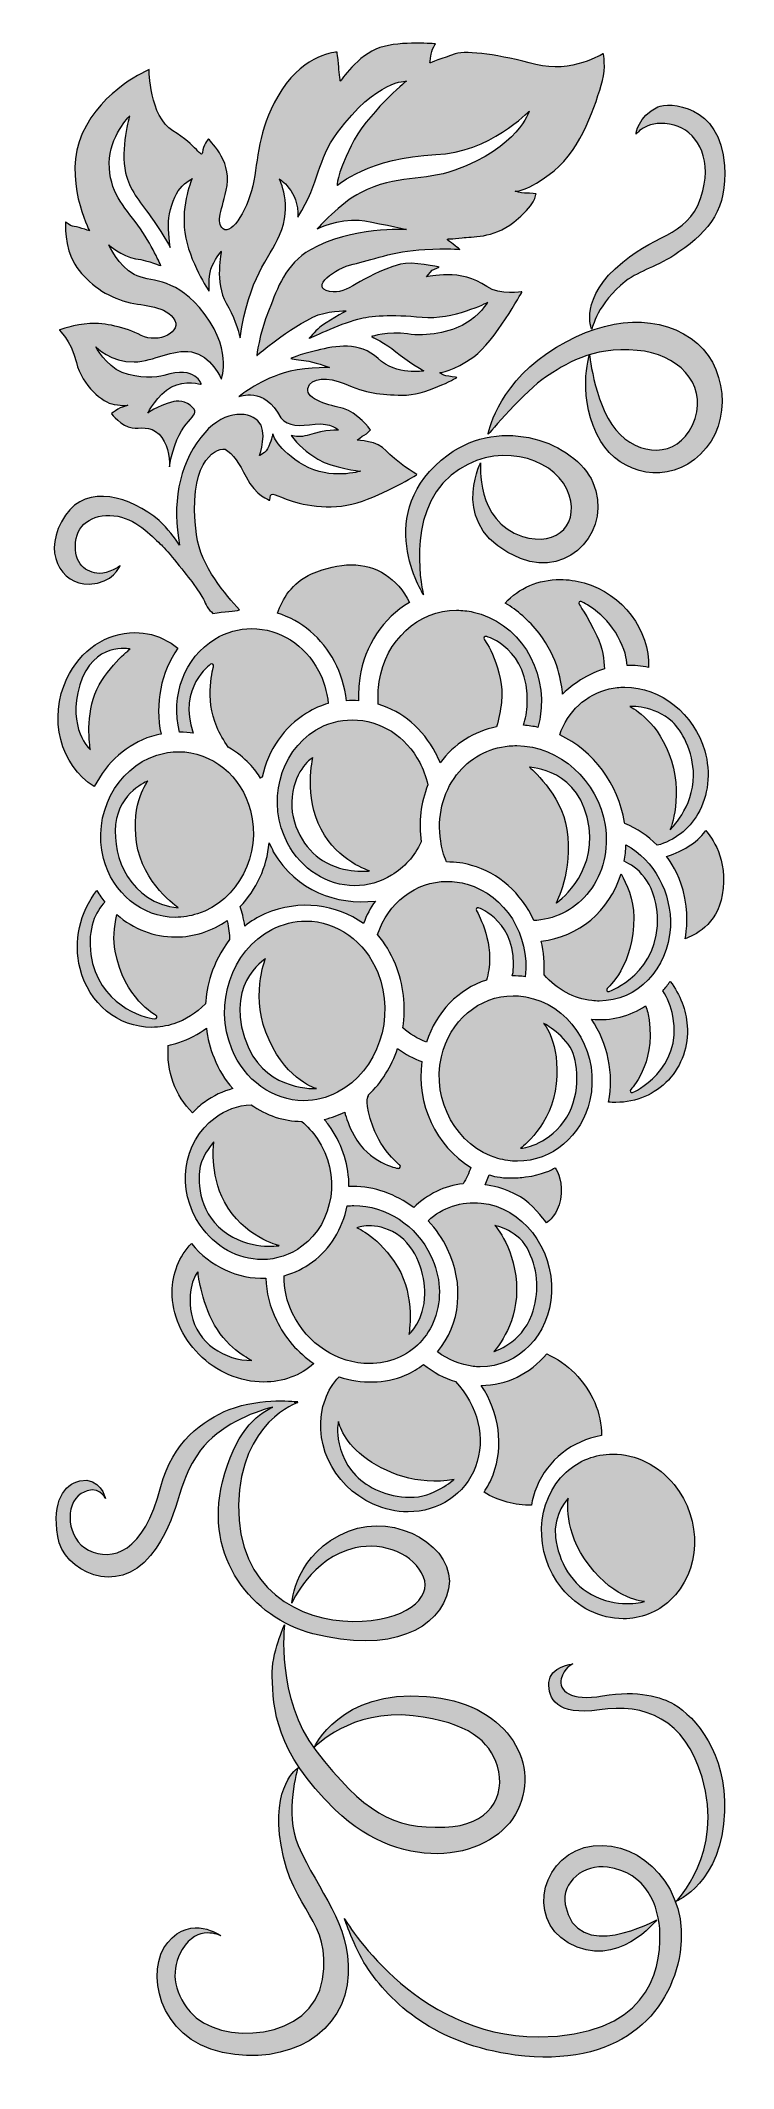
# Model space of a CAD drawing. Header units: inches. Extents: x 4.06 to 6.64, y 0.32 to 7.87.
import ezdxf

# ---------------------------------------------------------------- set-up
doc = ezdxf.new("R2010")
doc.units = ezdxf.units.IN
doc.header["$MEASUREMENT"] = 0
doc.layers.add('Layer 1', color=7, linetype='Continuous')

msp = doc.modelspace()

# ---------------------------------------------------------------- hatches: boundary and pattern name
at = {"layer": 'Layer 1', "true_color": 0xad91c2}
h = msp.add_hatch(color=253, dxfattribs=at)
h.dxf.hatch_style = 2
edge = h.paths.add_edge_path()
edge.add_spline(control_points=[(4.416, 5.6683), (4.3098, 5.6683), (4.2128, 5.6027), (4.1628, 5.4971), (4.0929, 5.3506), (4.1387, 5.172), (4.2647, 5.0949), (4.3119, 5.1868), (4.3873, 5.253), (4.4778, 5.2819), (4.4897, 5.2854), (4.5016, 5.288), (4.5132, 5.2904), (4.4895, 5.4027), (4.5128, 5.5211), (4.576, 5.61), (4.563, 5.6211), (4.5497, 5.6301), (4.5364, 5.6368), (4.4987, 5.6577), (4.4583, 5.6683), (4.416, 5.6683)], knot_values=[0, 0, 0, 0, 1, 1, 1, 2, 2, 2, 3, 3, 3, 4, 4, 4, 5, 5, 5, 6, 6, 6, 7, 7, 7, 7], degree=3, periodic=1)
edge = h.paths.add_edge_path()
edge.add_spline(control_points=[(4.2114, 5.4739), (4.2607, 5.6364), (4.398, 5.6069), (4.398, 5.6069), (4.398, 5.6069), (4.3044, 5.5336), (4.2674, 5.4387), (4.2303, 5.3438), (4.2503, 5.2315), (4.2503, 5.2315), (4.2503, 5.2315), (4.162, 5.3113), (4.2114, 5.4739)], knot_values=[0, 0, 0, 0, 1, 1, 1, 2, 2, 2, 3, 3, 3, 4, 4, 4, 4], degree=3, periodic=1)
edge = h.paths.add_edge_path()
edge.add_spline(control_points=[(4.5825, 5.994), (4.5534, 6.1397), (4.5784, 6.291), (4.6616, 6.3937), (4.7352, 6.495), (4.8351, 6.495), (4.8739, 6.4561), (4.9128, 6.4187), (4.8795, 6.3271), (4.8795, 6.3271), (4.8795, 6.3271), (4.903, 6.334), (4.9142, 6.3618), (4.9253, 6.3895), (4.9294, 6.4076), (4.9294, 6.4076), (4.9294, 6.4076), (4.9447, 6.3479), (5.0446, 6.291), (5.1445, 6.2341), (5.2555, 6.2688), (5.2555, 6.2688), (5.2555, 6.2688), (5.1528, 6.2799), (5.0973, 6.3132), (5.0543, 6.3396), (5.0224, 6.3673), (4.9974, 6.402), (5.0141, 6.3965), (5.0335, 6.3951), (5.0571, 6.402), (5.1306, 6.4256), (5.1736, 6.4214), (5.1736, 6.4214), (5.1736, 6.4214), (5.1473, 6.4506), (5.0862, 6.4436), (5.0279, 6.4367), (4.9863, 6.4339), (4.9586, 6.4672), (4.8975, 6.5879), (4.8032, 6.5463), (4.8032, 6.5463), (4.8032, 6.5463), (4.8684, 6.6018), (4.971, 6.6351), (5.0252, 6.6532), (5.1403, 6.6546), (5.1403, 6.6546), (5.1403, 6.6546), (5.0765, 6.6781), (5.0529, 6.6795), (5.0307, 6.6809), (4.996, 6.6879), (4.996, 6.6879), (4.996, 6.6879), (5.0224, 6.7017), (5.0931, 6.7184), (5.1639, 6.735), (5.2513, 6.7531), (5.3207, 6.6879), (5.3901, 6.6227), (5.4914, 6.6421), (5.4914, 6.6421), (5.4914, 6.6421), (5.4262, 6.6797), (5.3873, 6.713), (5.3485, 6.7463), (5.2968, 6.7698), (5.2968, 6.7698), (5.2968, 6.7698), (5.3582, 6.7905), (5.4303, 6.7794), (5.5025, 6.7683), (5.5885, 6.7864), (5.644, 6.8169), (5.6981, 6.8474), (5.7286, 6.8974), (5.7286, 6.8974), (5.7286, 6.8974), (5.5996, 6.8308), (5.4844, 6.8419), (5.3692, 6.853), (5.2929, 6.8474), (5.2458, 6.8349), (5.175, 6.8155), (5.064, 6.7628), (5.064, 6.7628), (5.064, 6.7628), (5.0848, 6.7878), (5.1042, 6.8044), (5.1223, 6.8211), (5.2027, 6.8655), (5.2027, 6.8655), (5.2027, 6.8655), (5.1278, 6.8668), (5.0779, 6.8419), (4.9585, 6.7794), (4.8697, 6.6989), (4.8697, 6.6989), (4.8697, 6.6989), (4.8767, 6.7725), (4.9155, 6.871), (4.9474, 6.9501), (4.9752, 7.0389), (5.0695, 7.093), (5.2194, 7.179), (5.4262, 7.168), (5.4262, 7.168), (5.4262, 7.168), (5.2971, 7.1985), (5.2499, 7.2027), (5.175, 7.2096), (5.0945, 7.1707), (5.0945, 7.1707), (5.0945, 7.1707), (5.1819, 7.2693), (5.2555, 7.3053), (5.3928, 7.3747), (5.4886, 7.3469), (5.6065, 7.3886), (5.841, 7.4732), (5.884, 7.6092), (5.884, 7.6092), (5.884, 7.6092), (5.7328, 7.4538), (5.5358, 7.4469), (5.2888, 7.4372), (5.1681, 7.3317), (5.1681, 7.3317), (5.1681, 7.3317), (5.1639, 7.3622), (5.2208, 7.4802), (5.2777, 7.5981), (5.4261, 7.7202), (5.4261, 7.7202), (5.4261, 7.7202), (5.3179, 7.7285), (5.1694, 7.5287), (5.0917, 7.4233), (5.107, 7.3497), (5.0224, 7.2137), (5.0265, 7.3136), (4.953, 7.3567), (4.953, 7.3567), (4.953, 7.3567), (5.0043, 7.2581), (4.9544, 7.1471), (4.9141, 7.0569), (4.8406, 6.9917), (4.8073, 6.7656), (4.8003, 6.7961), (4.7837, 6.8474), (4.7559, 6.8946), (4.7115, 6.9681), (4.7379, 7.0875), (4.7379, 7.0875), (4.7379, 7.0875), (4.7088, 7.0528), (4.6991, 7.0209), (4.6894, 6.9876), (4.6921, 6.939), (4.6921, 6.939), (4.6921, 6.939), (4.6172, 7.0486), (4.6019, 7.1569), (4.5867, 7.2651), (4.6297, 7.3581), (4.6297, 7.3581), (4.6297, 7.3581), (4.5936, 7.3372), (4.577, 7.3123), (4.5603, 7.2873), (4.5423, 7.2318), (4.5409, 7.1985), (4.5395, 7.1652), (4.5478, 7.1013), (4.5478, 7.1013), (4.5478, 7.1013), (4.5062, 7.1735), (4.4757, 7.2151), (4.4313, 7.2776), (4.3966, 7.315), (4.3813, 7.3789), (4.3605, 7.4677), (4.3966, 7.5912), (4.3966, 7.5912), (4.3966, 7.5912), (4.3203, 7.5135), (4.3203, 7.4163), (4.3203, 7.3067), (4.3744, 7.2568), (4.4271, 7.1846), (4.4784, 7.1125), (4.5131, 7.0329), (4.5131, 7.0329), (4.5131, 7.0329), (4.4701, 7.0514), (4.4188, 7.0597), (4.3661, 7.068), (4.3189, 7.1111), (4.3189, 7.1111), (4.3189, 7.1111), (4.355, 7.032), (4.4132, 7.0014), (4.4715, 6.9695), (4.5548, 6.9959), (4.6561, 6.8779), (4.7837, 6.7295), (4.7379, 6.6115), (4.7379, 6.6115), (4.7379, 6.6115), (4.6991, 6.7003), (4.6269, 6.7128), (4.5548, 6.7239), (4.4896, 6.6781), (4.4132, 6.6753), (4.3272, 6.6726), (4.2703, 6.7322), (4.2703, 6.7322), (4.2703, 6.7322), (4.3064, 6.6615), (4.3688, 6.6365), (4.4299, 6.6129), (4.4979, 6.6171), (4.5242, 6.6254), (4.645, 6.6628), (4.663, 6.5921), (4.663, 6.5921), (4.663, 6.5921), (4.6033, 6.6101), (4.552, 6.5824), (4.4993, 6.5546), (4.4646, 6.4853), (4.4646, 6.4853), (4.4646, 6.4853), (4.4909, 6.5088), (4.5603, 6.5283), (4.5839, 6.5352), (4.62, 6.5227), (4.6367, 6.4991), (4.6561, 6.47), (4.5687, 6.4519), (4.5451, 6.2854), (4.5465, 6.3243), (4.5367, 6.3756), (4.5062, 6.4062), (4.4715, 6.4408), (4.4341, 6.4256), (4.4063, 6.4297), (4.3661, 6.4353), (4.3286, 6.4825), (4.3286, 6.4825), (4.3286, 6.4825), (4.3411, 6.4922), (4.3522, 6.4991), (4.3619, 6.5061), (4.3869, 6.513), (4.3897, 6.5144), (4.3869, 6.513), (4.3744, 6.5116), (4.3383, 6.5172), (4.2953, 6.5241), (4.2204, 6.5852), (4.1982, 6.6739), (4.1746, 6.7627), (4.1343, 6.7933), (4.1343, 6.7933), (4.1343, 6.7933), (4.1926, 6.8155), (4.2481, 6.8183), (4.3036, 6.821), (4.3785, 6.8058), (4.4396, 6.7738), (4.5007, 6.7419), (4.5992, 6.7877), (4.5589, 6.8391), (4.5187, 6.8904), (4.4424, 6.8807), (4.3716, 6.9029), (4.2995, 6.9251), (4.2315, 6.9764), (4.1926, 7.0389), (4.1524, 7.0999), (4.1579, 7.1971), (4.1579, 7.1971), (4.1579, 7.1971), (4.1746, 7.1804), (4.1843, 7.1804), (4.194, 7.1804), (4.2467, 7.1638), (4.2467, 7.1638), (4.2467, 7.1638), (4.1454, 7.3608), (4.2204, 7.5259), (4.2939, 7.691), (4.4687, 7.7632), (4.4687, 7.7632), (4.4687, 7.7632), (4.4701, 7.5883), (4.5575, 7.5356), (4.645, 7.4815), (4.6658, 7.4302), (4.6672, 7.4552), (4.6686, 7.4801), (4.6894, 7.5051), (4.6894, 7.5051), (4.6894, 7.5051), (4.7754, 7.426), (4.7587, 7.3317), (4.7407, 7.2373), (4.7143, 7.1957), (4.7449, 7.1707), (4.7768, 7.1457), (4.8406, 7.2484), (4.8587, 7.3497), (4.8767, 7.451), (4.8781, 7.5551), (4.9627, 7.6883), (5.0474, 7.8215), (5.1681, 7.8284), (5.1681, 7.8284), (5.1681, 7.8284), (5.1722, 7.8076), (5.1736, 7.784), (5.175, 7.7604), (5.1806, 7.7202), (5.1806, 7.7202), (5.1806, 7.7202), (5.2458, 7.8187), (5.3277, 7.8451), (5.4095, 7.8714), (5.5344, 7.8589), (5.5344, 7.8589), (5.5344, 7.8589), (5.5233, 7.8409), (5.5205, 7.8312), (5.5178, 7.8215), (5.5136, 7.7882), (5.5136, 7.7882), (5.5136, 7.7882), (5.5622, 7.8062), (5.608, 7.8215), (5.6537, 7.8367), (5.7759, 7.8173), (5.9077, 7.7826), (6.0395, 7.7479), (6.1588, 7.8229), (6.1588, 7.8229), (6.1588, 7.8229), (6.1699, 7.7687), (6.1561, 7.723), (6.1311, 7.6355), (6.0783, 7.469), (5.9757, 7.3872), (5.873, 7.3053), (5.8314, 7.3108), (5.8314, 7.3108), (5.8314, 7.3108), (5.8529, 7.304), (5.8661, 7.3039), (5.8943, 7.3036), (5.9087, 7.301), (5.9087, 7.301), (5.9087, 7.301), (5.9063, 7.2581), (5.8258, 7.1957), (5.7453, 7.1332), (5.669, 7.143), (5.6343, 7.1374), (5.5982, 7.1318), (5.5691, 7.136), (5.5816, 7.1277), (5.5941, 7.1194), (5.6246, 7.0944), (5.6246, 7.0944), (5.6246, 7.0944), (5.5788, 7.0986), (5.4942, 7.0944), (5.3748, 7.0874), (5.293, 7.0528), (5.2278, 7.0389), (5.1612, 7.025), (5.064, 6.9529), (5.1403, 6.9376), (5.2125, 6.9237), (5.2458, 6.9931), (5.404, 7.0389), (5.4484, 7.0514), (5.5483, 7.0278), (5.5483, 7.0278), (5.5483, 7.0278), (5.5219, 7.0167), (5.5219, 7.0167), (5.5219, 7.0167), (5.5011, 6.9917), (5.5011, 6.9917), (5.5011, 6.9917), (5.5372, 7.0001), (5.5802, 7.0001), (5.6232, 7.0001), (5.6773, 6.989), (5.7259, 6.9557), (5.7745, 6.9223), (5.8563, 6.9362), (5.8563, 6.9362), (5.8563, 6.9362), (5.7537, 6.7503), (5.6773, 6.6948), (5.601, 6.6407), (5.5511, 6.6351), (5.5511, 6.6351), (5.5511, 6.6351), (5.5636, 6.624), (5.5733, 6.624), (5.583, 6.624), (5.6135, 6.6171), (5.6135, 6.6171), (5.6135, 6.6171), (5.4942, 6.5491), (5.4109, 6.5519), (5.3277, 6.5533), (5.2777, 6.5588), (5.1945, 6.5949), (5.1362, 6.6198), (5.0696, 6.6198), (5.0599, 6.5768), (5.0502, 6.5338), (5.1431, 6.5144), (5.1917, 6.5019), (5.2417, 6.4894), (5.293, 6.4228), (5.293, 6.4228), (5.293, 6.4228), (5.2791, 6.4075), (5.2694, 6.4034), (5.2597, 6.3992), (5.243, 6.384), (5.243, 6.384), (5.243, 6.384), (5.3207, 6.3826), (5.3513, 6.3451), (5.3818, 6.3077), (5.465, 6.2563), (5.465, 6.2563), (5.465, 6.2563), (5.3457, 6.1814), (5.243, 6.1509), (5.1403, 6.1203), (5.0307, 6.1439), (4.9794, 6.1647), (4.9281, 6.1856), (4.9183, 6.1939), (4.9183, 6.1606), (4.9183, 6.1606), (4.8642, 6.1758), (4.8295, 6.248), (4.806, 6.2966), (4.7796, 6.334), (4.7518, 6.3507), (4.7102, 6.3548), (4.6103, 6.2966), (4.645, 6.0329), (4.6617, 5.9094), (4.756, 5.8095), (4.8046, 5.7526), (4.7879, 5.7443), (4.7491, 5.7498), (4.7061, 5.7388), (4.6991, 5.7471), (4.6908, 5.754), (4.6852, 5.7637), (4.6727, 5.7859), (4.6769, 5.7901), (4.6325, 5.8511), (4.6075, 5.8844), (4.5368, 5.9746), (4.5146, 5.9941), (4.4882, 6.0176), (4.4299, 6.0856), (4.3522, 6.1009), (4.2704, 6.1162), (4.2024, 6.0773), (4.1954, 6.0052), (4.1871, 5.9219), (4.2357, 5.8914), (4.2828, 5.8886), (4.3175, 5.8858), (4.3606, 5.9163), (4.3606, 5.9163), (4.3606, 5.9163), (4.3356, 5.8511), (4.2454, 5.8484), (4.1413, 5.8456), (4.065, 5.9691), (4.158, 6.1051), (4.2385, 6.223), (4.4008, 6.1744), (4.5063, 6.0856), (4.5395, 6.0523), (4.5631, 6.0232), (4.5825, 5.994)], knot_values=[0, 0, 0, 0, 1, 1, 1, 2, 2, 2, 3, 3, 3, 4, 4, 4, 5, 5, 5, 6, 6, 6, 7, 7, 7, 8, 8, 8, 9, 9, 9, 10, 10, 10, 11, 11, 11, 12, 12, 12, 13, 13, 13, 14, 14, 14, 15, 15, 15, 16, 16, 16, 17, 17, 17, 18, 18, 18, 19, 19, 19, 20, 20, 20, 21, 21, 21, 22, 22, 22, 23, 23, 23, 24, 24, 24, 25, 25, 25, 26, 26, 26, 27, 27, 27, 28, 28, 28, 29, 29, 29, 30, 30, 30, 31, 31, 31, 32, 32, 32, 33, 33, 33, 34, 34, 34, 35, 35, 35, 36, 36, 36, 37, 37, 37, 38, 38, 38, 39, 39, 39, 40, 40, 40, 41, 41, 41, 42, 42, 42, 43, 43, 43, 44, 44, 44, 45, 45, 45, 46, 46, 46, 47, 47, 47, 48, 48, 48, 49, 49, 49, 50, 50, 50, 51, 51, 51, 52, 52, 52, 53, 53, 53, 54, 54, 54, 55, 55, 55, 56, 56, 56, 57, 57, 57, 58, 58, 58, 59, 59, 59, 60, 60, 60, 61, 61, 61, 62, 62, 62, 63, 63, 63, 64, 64, 64, 65, 65, 65, 66, 66, 66, 67, 67, 67, 68, 68, 68, 69, 69, 69, 70, 70, 70, 71, 71, 71, 72, 72, 72, 73, 73, 73, 74, 74, 74, 75, 75, 75, 76, 76, 76, 77, 77, 77, 78, 78, 78, 79, 79, 79, 80, 80, 80, 81, 81, 81, 82, 82, 82, 83, 83, 83, 84, 84, 84, 85, 85, 85, 86, 86, 86, 87, 87, 87, 88, 88, 88, 89, 89, 89, 90, 90, 90, 91, 91, 91, 92, 92, 92, 93, 93, 93, 94, 94, 94, 95, 95, 95, 96, 96, 96, 97, 97, 97, 98, 98, 98, 99, 99, 99, 100, 100, 100, 101, 101, 101, 102, 102, 102, 103, 103, 103, 104, 104, 104, 105, 105, 105, 106, 106, 106, 107, 107, 107, 108, 108, 108, 109, 109, 109, 110, 110, 110, 111, 111, 111, 112, 112, 112, 113, 113, 113, 114, 114, 114, 115, 115, 115, 116, 116, 116, 117, 117, 117, 118, 118, 118, 119, 119, 119, 120, 120, 120, 121, 121, 121, 122, 122, 122, 123, 123, 123, 124, 124, 124, 125, 125, 125, 126, 126, 126, 127, 127, 127, 128, 128, 128, 129, 129, 129, 130, 130, 130, 131, 131, 131, 132, 132, 132, 133, 133, 133, 134, 134, 134, 135, 135, 135, 136, 136, 136, 137, 137, 137, 138, 138, 138, 139, 139, 139, 140, 140, 140, 141, 141, 141, 142, 142, 142, 143, 143, 143, 144, 144, 144, 145, 145, 145, 146, 146, 146, 147, 147, 147, 148, 148, 148, 149, 149, 149, 150, 150, 150, 151, 151, 151, 152, 152, 152, 153, 153, 153, 154, 154, 154, 155, 155, 155, 156, 156, 156, 157, 157, 157, 158, 158, 158, 159, 159, 159, 160, 160, 160, 161, 161, 161, 162, 162, 162, 163, 163, 163, 164, 164, 164, 165, 165, 165, 166, 166, 166, 167, 167, 167, 167], degree=3, periodic=1)
edge = h.paths.add_edge_path()
edge.add_spline(control_points=[(5.715, 2.4688), (5.7697, 2.4361), (5.8309, 2.4193), (5.8918, 2.4208), (5.8948, 2.4426), (5.9011, 2.465), (5.911, 2.4889), (5.9525, 2.5893), (6.0423, 2.6602), (6.152, 2.6795), (6.153, 2.7628), (6.117, 2.8471), (6.0526, 2.9115), (6.0225, 2.9416), (5.9875, 2.966), (5.9485, 2.9842), (5.8864, 2.9093), (5.7979, 2.8664), (5.7046, 2.8662), (5.7723, 2.7649), (5.789, 2.6417), (5.749, 2.5338), (5.7397, 2.5099), (5.7283, 2.4881), (5.715, 2.4688)], knot_values=[0, 0, 0, 0, 1, 1, 1, 2, 2, 2, 3, 3, 3, 4, 4, 4, 5, 5, 5, 6, 6, 6, 7, 7, 7, 8, 8, 8, 8], degree=3, periodic=1)
edge = h.paths.add_edge_path()
edge.add_spline(control_points=[(4.5404, 4.1317), (4.5327, 4.0363), (4.5662, 3.9434), (4.6308, 3.8809), (4.6423, 3.8933), (4.657, 3.9078), (4.6743, 3.9198), (4.708, 3.9444), (4.7436, 3.9615), (4.7802, 3.9709), (4.7513, 4.0032), (4.7274, 4.0425), (4.7107, 4.085), (4.6953, 4.122), (4.686, 4.1585), (4.6822, 4.1961), (4.6516, 4.1727), (4.617, 4.1546), (4.5792, 4.142), (4.5645, 4.1376), (4.5515, 4.1341), (4.5404, 4.1317)], knot_values=[0, 0, 0, 0, 1, 1, 1, 2, 2, 2, 3, 3, 3, 4, 4, 4, 5, 5, 5, 6, 6, 6, 7, 7, 7, 7], degree=3, periodic=1)
edge = h.paths.add_edge_path()
edge.add_spline(control_points=[(5.4128, 4.197), (5.4383, 4.1745), (5.4672, 4.1571), (5.5009, 4.1438), (5.5378, 4.2573), (5.6188, 4.341), (5.7244, 4.3747), (5.7278, 4.3866), (5.7303, 4.3989), (5.7329, 4.4135), (5.7503, 4.5272), (5.6873, 4.6323), (5.6867, 4.6334), (5.6851, 4.6359), (5.6853, 4.6391), (5.6872, 4.6413), (5.689, 4.6436), (5.6921, 4.6445), (5.6948, 4.6436), (5.6963, 4.6431), (5.8427, 4.591), (5.823, 4.4018), (5.8229, 4.401), (5.8227, 4.4002), (5.8223, 4.3994), (5.821, 4.3968), (5.82, 4.3938), (5.8195, 4.3904), (5.8358, 4.3909), (5.8521, 4.3898), (5.8684, 4.3871), (5.8867, 4.543), (5.7946, 4.6903), (5.6518, 4.7316), (5.6273, 4.7387), (5.6023, 4.7423), (5.5775, 4.7423), (5.4609, 4.7423), (5.3574, 4.6629), (5.3188, 4.5442), (5.346, 4.5124), (5.3677, 4.4764), (5.3854, 4.4343), (5.4155, 4.359), (5.425, 4.277), (5.4128, 4.197)], knot_values=[0, 0, 0, 0, 1, 1, 1, 2, 2, 2, 3, 3, 3, 4, 4, 4, 5, 5, 5, 6, 6, 6, 7, 7, 7, 8, 8, 8, 9, 9, 9, 10, 10, 10, 11, 11, 11, 12, 12, 12, 13, 13, 13, 14, 14, 14, 15, 15, 15, 15], degree=3, periodic=1)
edge = h.paths.add_edge_path()
edge.add_spline(control_points=[(6.1781, 3.9209), (6.1867, 3.9196), (6.1962, 3.9196), (6.206, 3.9196), (6.2816, 3.9196), (6.3508, 3.9492), (6.4009, 4.0029), (6.4514, 4.057), (6.4763, 4.1288), (6.471, 4.205), (6.4674, 4.2633), (6.4455, 4.3201), (6.4076, 4.3699), (6.3996, 4.3583), (6.3908, 4.3465), (6.3801, 4.3352), (6.3982, 4.3086), (6.4107, 4.2774), (6.4182, 4.2401), (6.4555, 4.0413), (6.2699, 3.9568), (6.268, 3.9561), (6.265, 3.955), (6.2615, 3.9562), (6.2598, 3.959), (6.258, 3.9618), (6.2585, 3.9654), (6.2608, 3.9677), (6.2617, 3.9685), (6.3523, 4.0578), (6.3295, 4.2267), (6.3272, 4.2453), (6.3219, 4.2627), (6.3162, 4.2792), (6.2583, 4.2405), (6.1881, 4.2227), (6.1151, 4.2289), (6.1764, 4.1383), (6.1993, 4.0273), (6.1781, 3.9209)], knot_values=[0, 0, 0, 0, 1, 1, 1, 2, 2, 2, 3, 3, 3, 4, 4, 4, 5, 5, 5, 6, 6, 6, 7, 7, 7, 8, 8, 8, 9, 9, 9, 10, 10, 10, 11, 11, 11, 12, 12, 12, 13, 13, 13, 13], degree=3, periodic=1)
edge = h.paths.add_edge_path()
edge.add_spline(control_points=[(5.9383, 4.3938), (5.9862, 4.34), (6.0493, 4.3061), (6.1166, 4.2984), (6.1256, 4.2974), (6.1348, 4.2969), (6.1438, 4.2969), (6.2859, 4.2969), (6.3997, 4.4153), (6.4086, 4.5722), (6.4137, 4.6999), (6.3477, 4.8214), (6.2433, 4.8782), (6.2427, 4.8575), (6.2403, 4.8374), (6.2362, 4.8173), (6.2812, 4.7968), (6.3518, 4.7444), (6.36, 4.6152), (6.3732, 4.4047), (6.1826, 4.3328), (6.1806, 4.3321), (6.1775, 4.331), (6.174, 4.3322), (6.1722, 4.3352), (6.1706, 4.3381), (6.1712, 4.3418), (6.1738, 4.344), (6.1748, 4.3448), (6.2739, 4.4304), (6.2726, 4.6092), (6.2713, 4.6762), (6.2449, 4.7347), (6.2248, 4.7698), (6.1804, 4.6305), (6.0679, 4.5354), (5.9275, 4.5195), (5.9371, 4.4792), (5.9407, 4.4369), (5.9383, 4.3938)], knot_values=[0, 0, 0, 0, 1, 1, 1, 2, 2, 2, 3, 3, 3, 4, 4, 4, 5, 5, 5, 6, 6, 6, 7, 7, 7, 8, 8, 8, 9, 9, 9, 10, 10, 10, 11, 11, 11, 12, 12, 12, 13, 13, 13, 13], degree=3, periodic=1)
edge = h.paths.add_edge_path()
edge.add_spline(control_points=[(4.9466, 5.7406), (5.0355, 5.713), (5.1126, 5.6476), (5.159, 5.5602), (5.1819, 5.5168), (5.1969, 5.4678), (5.2034, 5.4144), (5.2183, 5.4153), (5.2333, 5.4153), (5.2483, 5.4145), (5.2474, 5.4428), (5.2489, 5.4714), (5.2528, 5.4996), (5.2715, 5.6201), (5.3388, 5.722), (5.4378, 5.7803), (5.3916, 5.8706), (5.3146, 5.9203), (5.2205, 5.9203), (5.1752, 5.9203), (5.1258, 5.9088), (5.0737, 5.8864), (5, 5.8548), (4.964, 5.791), (4.9466, 5.7406)], knot_values=[0, 0, 0, 0, 1, 1, 1, 2, 2, 2, 3, 3, 3, 4, 4, 4, 5, 5, 5, 6, 6, 6, 7, 7, 7, 8, 8, 8, 8], degree=3, periodic=1)
edge = h.paths.add_edge_path()
edge.add_spline(control_points=[(5.3217, 5.4013), (5.4117, 5.3742), (5.4874, 5.3101), (5.535, 5.2203), (5.5411, 5.209), (5.5467, 5.1966), (5.5517, 5.1834), (5.6034, 5.2536), (5.6775, 5.3009), (5.762, 5.3174), (5.7706, 5.348), (5.7765, 5.3781), (5.7801, 5.4093), (5.7921, 5.5328), (5.7168, 5.6421), (5.7161, 5.6432), (5.7144, 5.6456), (5.7144, 5.6488), (5.7161, 5.6511), (5.7177, 5.6535), (5.7208, 5.6547), (5.7235, 5.6539), (5.7252, 5.6534), (5.8842, 5.6084), (5.8758, 5.404), (5.8745, 5.374), (5.8698, 5.3468), (5.8618, 5.3232), (5.8816, 5.3217), (5.8988, 5.3192), (5.9152, 5.3155), (5.9188, 5.3287), (5.9222, 5.3416), (5.9244, 5.3542), (5.953, 5.5338), (5.8409, 5.709), (5.6745, 5.7444), (5.6541, 5.7489), (5.6335, 5.7512), (5.6131, 5.7512), (5.4705, 5.7512), (5.3492, 5.6399), (5.3248, 5.4865), (5.3207, 5.4561), (5.3196, 5.4281), (5.3217, 5.4013)], knot_values=[0, 0, 0, 0, 1, 1, 1, 2, 2, 2, 3, 3, 3, 4, 4, 4, 5, 5, 5, 6, 6, 6, 7, 7, 7, 8, 8, 8, 9, 9, 9, 10, 10, 10, 11, 11, 11, 12, 12, 12, 13, 13, 13, 14, 14, 14, 15, 15, 15, 15], degree=3, periodic=1)
edge = h.paths.add_edge_path()
edge.add_spline(control_points=[(4.7636, 5.2416), (4.8289, 5.2026), (4.8647, 5.1577), (4.8835, 5.126), (4.8837, 5.1263), (4.8838, 5.1266), (4.8841, 5.1269), (4.8854, 5.1285), (4.8872, 5.1296), (4.8893, 5.1301), (4.9123, 5.2322), (4.971, 5.3167), (5.0548, 5.3686), (5.083, 5.3855), (5.1095, 5.3971), (5.1356, 5.404), (5.1307, 5.4492), (5.1185, 5.4902), (5.0995, 5.5259), (5.0488, 5.6228), (4.9536, 5.683), (4.851, 5.683), (4.803, 5.683), (4.7556, 5.6695), (4.7138, 5.644), (4.6011, 5.5751), (4.5475, 5.4332), (4.5823, 5.2975), (4.6007, 5.2973), (4.6174, 5.296), (4.633, 5.2938), (4.5747, 5.4642), (4.6967, 5.5493), (4.6979, 5.5502), (4.7003, 5.5518), (4.7036, 5.5518), (4.7059, 5.5501), (4.7083, 5.5483), (4.7093, 5.5453), (4.7085, 5.5425), (4.7081, 5.5413), (4.6737, 5.4228), (4.7207, 5.3169), (4.7323, 5.2914), (4.746, 5.2674), (4.7636, 5.2416)], knot_values=[0, 0, 0, 0, 1, 1, 1, 2, 2, 2, 3, 3, 3, 4, 4, 4, 5, 5, 5, 6, 6, 6, 7, 7, 7, 8, 8, 8, 9, 9, 9, 10, 10, 10, 11, 11, 11, 12, 12, 12, 13, 13, 13, 14, 14, 14, 15, 15, 15, 15], degree=3, periodic=1)
edge = h.paths.add_edge_path()
edge.add_spline(control_points=[(4.9155, 4.8854), (4.9072, 4.7952), (4.8684, 4.7105), (4.8073, 4.6481), (4.8115, 4.637), (4.8143, 4.6273), (4.817, 4.6162), (4.8198, 4.6023), (4.8226, 4.5898), (4.8254, 4.5759), (4.8476, 4.5954), (4.8725, 4.6077), (4.8989, 4.6215), (5.0324, 4.6765), (5.1638, 4.6568), (5.2666, 4.5857), (5.2777, 4.6162), (5.293, 4.6439), (5.311, 4.6689), (5.162, 4.6545), (5.0203, 4.7049), (4.9308, 4.8521), (4.9266, 4.8632), (4.9211, 4.8743), (4.9155, 4.8854)], knot_values=[0, 0, 0, 0, 1, 1, 1, 2, 2, 2, 3, 3, 3, 4, 4, 4, 5, 5, 5, 6, 6, 6, 7, 7, 7, 8, 8, 8, 8], degree=3, periodic=1)
edge = h.paths.add_edge_path()
edge.add_spline(control_points=[(4.2749, 4.7082), (4.2106, 4.6285), (4.1865, 4.5183), (4.2118, 4.4181), (4.2457, 4.2871), (4.353, 4.199), (4.4789, 4.199), (4.4789, 4.199), (4.4789, 4.199), (4.4789, 4.199), (4.5064, 4.199), (4.5341, 4.2034), (4.561, 4.2121), (4.6042, 4.226), (4.6448, 4.2516), (4.6784, 4.2861), (4.6824, 4.348), (4.7015, 4.4387), (4.7684, 4.5256), (4.7682, 4.5458), (4.7653, 4.5677), (4.7591, 4.5959), (4.759, 4.596), (4.759, 4.5962), (4.7589, 4.5963), (4.7319, 4.5771), (4.7013, 4.562), (4.6679, 4.5513), (4.6349, 4.5407), (4.601, 4.5353), (4.5671, 4.5353), (4.4876, 4.5353), (4.4106, 4.5648), (4.3492, 4.6186), (4.3373, 4.5693), (4.335, 4.5247), (4.3424, 4.4828), (4.376, 4.3055), (4.4929, 4.2442), (4.4941, 4.2436), (4.497, 4.2421), (4.4985, 4.2387), (4.4976, 4.2355), (4.4967, 4.2323), (4.4937, 4.2301), (4.4904, 4.2304), (4.4467, 4.2341), (4.2783, 4.2853), (4.2523, 4.4695), (4.2383, 4.5694), (4.2716, 4.6305), (4.304, 4.6651), (4.2944, 4.6772), (4.2848, 4.6914), (4.2749, 4.7082)], knot_values=[0, 0, 0, 0, 1, 1, 1, 2, 2, 2, 3, 3, 3, 4, 4, 4, 5, 5, 5, 6, 6, 6, 7, 7, 7, 8, 8, 8, 9, 9, 9, 10, 10, 10, 11, 11, 11, 12, 12, 12, 13, 13, 13, 14, 14, 14, 15, 15, 15, 16, 16, 16, 17, 17, 17, 18, 18, 18, 18], degree=3, periodic=1)
edge = h.paths.add_edge_path()
edge.add_spline(control_points=[(5.7192, 3.6124), (5.7401, 3.6106), (5.7912, 3.6026), (5.8502, 3.5676), (5.8937, 3.5422), (5.9352, 3.4884), (5.9473, 3.4719), (5.9584, 3.4782), (5.987, 3.4999), (5.9994, 3.5589), (6.011, 3.6193), (5.9888, 3.6621), (5.9796, 3.6767), (5.9669, 3.6683), (5.9339, 3.6507), (5.8697, 3.6421), (5.8515, 3.6396), (5.8334, 3.6383), (5.8161, 3.6383), (5.7741, 3.6383), (5.7461, 3.6458), (5.734, 3.6499), (5.734, 3.6499), (5.7192, 3.6124), (5.7192, 3.6124)], knot_values=[0, 0, 0, 0, 1, 1, 1, 2, 2, 2, 3, 3, 3, 4, 4, 4, 5, 5, 5, 6, 6, 6, 7, 7, 7, 8, 8, 8, 8], degree=3, periodic=1)
edge = h.paths.add_edge_path()
edge.add_spline(control_points=[(5.2267, 3.6067), (5.3065, 3.6067), (5.3867, 3.5788), (5.4533, 3.5279), (5.504, 3.578), (5.5689, 3.6094), (5.6371, 3.6168), (5.6489, 3.636), (5.6586, 3.6565), (5.6662, 3.6779), (5.5354, 3.7571), (5.4627, 3.9141), (5.4837, 4.0717), (5.4528, 4.0827), (5.4232, 4.0987), (5.3936, 4.1205), (5.3703, 4.0523), (5.3332, 3.9929), (5.2857, 3.9481), (5.2867, 3.9451), (5.2855, 3.9419), (5.2829, 3.9402), (5.2829, 3.9402), (5.2829, 3.9402), (5.283, 3.9402), (5.2832, 3.9402), (5.2691, 3.9221), (5.3023, 3.8276), (5.3344, 3.7392), (5.4006, 3.6869), (5.4013, 3.6864), (5.4038, 3.6845), (5.4047, 3.6811), (5.4034, 3.6782), (5.4021, 3.6752), (5.399, 3.6736), (5.3958, 3.6741), (5.3914, 3.6749), (5.2864, 3.6939), (5.2313, 3.797), (5.2124, 3.8309), (5.2022, 3.8616), (5.1967, 3.8838), (5.1742, 3.8724), (5.1491, 3.8633), (5.1203, 3.856), (5.1298, 3.8455), (5.1385, 3.8342), (5.1462, 3.8221), (5.1896, 3.7576), (5.2125, 3.6831), (5.2126, 3.6064), (5.2173, 3.6066), (5.222, 3.6067), (5.2267, 3.6067)], knot_values=[0, 0, 0, 0, 1, 1, 1, 2, 2, 2, 3, 3, 3, 4, 4, 4, 5, 5, 5, 6, 6, 6, 7, 7, 7, 8, 8, 8, 9, 9, 9, 10, 10, 10, 11, 11, 11, 12, 12, 12, 13, 13, 13, 14, 14, 14, 15, 15, 15, 16, 16, 16, 17, 17, 17, 18, 18, 18, 18], degree=3, periodic=1)
edge = h.paths.add_edge_path()
edge.add_spline(control_points=[(5.7936, 5.778), (5.8391, 5.7517), (5.8805, 5.7148), (5.92, 5.6654), (5.9912, 5.5742), (6.0046, 5.4774), (6.0071, 5.4391), (6.0299, 5.4614), (6.0851, 5.5088), (6.163, 5.533), (6.1624, 5.5656), (6.1569, 5.612), (6.1346, 5.6565), (6.0965, 5.7341), (6.0688, 5.7732), (6.0685, 5.7735), (6.0667, 5.7761), (6.0668, 5.7796), (6.0688, 5.782), (6.0708, 5.7844), (6.0742, 5.7852), (6.0771, 5.7839), (6.0806, 5.7823), (6.1644, 5.7431), (6.2135, 5.6532), (6.239, 5.6061), (6.2463, 5.5699), (6.2475, 5.5461), (6.2737, 5.5467), (6.2999, 5.5441), (6.3272, 5.5379), (6.3324, 5.678), (6.2307, 5.8124), (6.0876, 5.8528), (6.0581, 5.8613), (6.0282, 5.8657), (5.9986, 5.8657), (5.9184, 5.8657), (5.8442, 5.8338), (5.7936, 5.778)], knot_values=[0, 0, 0, 0, 1, 1, 1, 2, 2, 2, 3, 3, 3, 4, 4, 4, 5, 5, 5, 6, 6, 6, 7, 7, 7, 8, 8, 8, 9, 9, 9, 10, 10, 10, 11, 11, 11, 12, 12, 12, 13, 13, 13, 13], degree=3, periodic=1)
edge = h.paths.add_edge_path()
edge.add_spline(control_points=[(6.3942, 4.8346), (6.4081, 4.8171), (6.4392, 4.7727), (6.4556, 4.7095), (6.4778, 4.6272), (6.4687, 4.5562), (6.4636, 4.529), (6.4948, 4.5396), (6.5827, 4.5791), (6.6016, 4.6922), (6.6244, 4.8256), (6.5601, 4.909), (6.5401, 4.9312), (6.5314, 4.9188), (6.5113, 4.8938), (6.4788, 4.8739), (6.4441, 4.8525), (6.4106, 4.84), (6.3942, 4.8346)], knot_values=[0, 0, 0, 0, 1, 1, 1, 2, 2, 2, 3, 3, 3, 4, 4, 4, 5, 5, 5, 6, 6, 6, 6], degree=3, periodic=1)
edge = h.paths.add_edge_path()
edge.add_spline(control_points=[(4.9266, 1.7841), (4.9308, 1.6648), (4.9364, 1.5052), (5.1611, 1.2874), (5.4206, 1.0362), (5.755, 1.1042), (5.841, 1.2874), (5.9271, 1.4705), (5.7925, 1.687), (5.5011, 1.7092), (5.1764, 1.7342), (5.0834, 1.5191), (5.0834, 1.5191), (5.0834, 1.5191), (5.2208, 1.6634), (5.4512, 1.637), (5.6593, 1.6121), (5.7356, 1.5427), (5.7647, 1.4497), (5.7994, 1.3373), (5.7342, 1.2277), (5.5691, 1.2222), (5.3748, 1.2152), (5.268, 1.2777), (5.089, 1.508), (4.9405, 1.6995), (4.9724, 1.9756), (4.9724, 1.9756), (4.9724, 1.9756), (4.9239, 1.8688), (4.9266, 1.7841)], knot_values=[0, 0, 0, 0, 1, 1, 1, 2, 2, 2, 3, 3, 3, 4, 4, 4, 5, 5, 5, 6, 6, 6, 7, 7, 7, 8, 8, 8, 9, 9, 9, 10, 10, 10, 10], degree=3, periodic=1)
edge = h.paths.add_edge_path()
edge.add_spline(control_points=[(5.0224, 1.4428), (5.0224, 1.4428), (4.9225, 1.379), (4.9599, 1.1556), (5.003, 0.8989), (5.1487, 0.8836), (5.114, 0.656), (5.0793, 0.4257), (4.7282, 0.4063), (4.6214, 0.5353), (4.5562, 0.6144), (4.5492, 0.6949), (4.5922, 0.767), (4.6477, 0.8628), (4.7352, 0.8184), (4.7352, 0.8184), (4.7352, 0.8184), (4.6283, 0.8989), (4.5381, 0.7934), (4.4535, 0.6935), (4.4979, 0.4354), (4.7421, 0.3841), (4.9849, 0.3327), (5.2014, 0.4548), (5.2097, 0.6755), (5.218, 0.8642), (5.1001, 0.9793), (5.0237, 1.1542), (4.9711, 1.2749), (5.0224, 1.4428), (5.0224, 1.4428)], knot_values=[0, 0, 0, 0, 1, 1, 1, 2, 2, 2, 3, 3, 3, 4, 4, 4, 5, 5, 5, 6, 6, 6, 7, 7, 7, 8, 8, 8, 9, 9, 9, 10, 10, 10, 10], degree=3, periodic=1)
edge = h.paths.add_edge_path()
edge.add_spline(control_points=[(4.9294, 2.786), (4.867, 2.7582), (4.7865, 2.6874), (4.7421, 2.5071), (4.6713, 2.2254), (4.8517, 2.002), (5.0779, 1.9423), (5.3679, 1.8674), (5.551, 1.959), (5.583, 2.1088), (5.6149, 2.2628), (5.3873, 2.3961), (5.2111, 2.3239), (5.0099, 2.242), (5.0002, 2.0561), (5.0002, 2.0561), (5.0002, 2.0561), (5.0723, 2.2254), (5.2361, 2.2615), (5.3443, 2.2851), (5.4567, 2.2379), (5.49, 2.1532), (5.5219, 2.0755), (5.4234, 1.9867), (5.2264, 1.9881), (5.0335, 1.9895), (4.7962, 2.1047), (4.8018, 2.4224), (4.8087, 2.7332), (5.0224, 2.8026), (5.0224, 2.8026), (5.0224, 2.8026), (5.0168, 2.804), (5.0085, 2.804), (5.0168, 2.8054), (5.0224, 2.8054), (5.0224, 2.8054), (5.0224, 2.8054), (4.8892, 2.8234), (4.7671, 2.7763), (4.6699, 2.7388), (4.5548, 2.6541), (4.5131, 2.4904), (4.4493, 2.242), (4.33, 2.2101), (4.2439, 2.2531), (4.1621, 2.2934), (4.1524, 2.4252), (4.2162, 2.4641), (4.28, 2.5029), (4.3064, 2.446), (4.3064, 2.446), (4.3064, 2.446), (4.287, 2.5279), (4.2107, 2.5112), (4.1524, 2.4974), (4.108, 2.4363), (4.1288, 2.3045), (4.1496, 2.1727), (4.3508, 2.0783), (4.4743, 2.2337), (4.5908, 2.3794), (4.5631, 2.4973), (4.6602, 2.625), (4.7324, 2.718), (4.8476, 2.7638), (4.9294, 2.786)], knot_values=[0, 0, 0, 0, 1, 1, 1, 2, 2, 2, 3, 3, 3, 4, 4, 4, 5, 5, 5, 6, 6, 6, 7, 7, 7, 8, 8, 8, 9, 9, 9, 10, 10, 10, 11, 11, 11, 12, 12, 12, 13, 13, 13, 14, 14, 14, 15, 15, 15, 16, 16, 16, 17, 17, 17, 18, 18, 18, 19, 19, 19, 20, 20, 20, 21, 21, 21, 22, 22, 22, 22], degree=3, periodic=1)
edge = h.paths.add_edge_path()
edge.add_spline(control_points=[(5.49, 5.8081), (5.49, 5.8081), (5.4151, 6.1064), (5.5927, 6.2535), (5.7523, 6.3853), (5.9673, 6.3229), (6.0228, 6.2022), (6.0797, 6.0773), (5.9909, 5.9843), (5.8577, 6.026), (5.6829, 6.0815), (5.7023, 6.2993), (5.7023, 6.2993), (5.7023, 6.2993), (5.5774, 6.0537), (5.8508, 5.9441), (6.0381, 5.8692), (6.1949, 6.0593), (6.12, 6.2272), (6.0534, 6.3756), (5.7814, 6.4769), (5.5816, 6.3298), (5.293, 6.1175), (5.49, 5.8081), (5.49, 5.8081)], knot_values=[0, 0, 0, 0, 1, 1, 1, 2, 2, 2, 3, 3, 3, 4, 4, 4, 5, 5, 5, 6, 6, 6, 7, 7, 7, 8, 8, 8, 8], degree=3, periodic=1)
edge = h.paths.add_edge_path()
edge.add_spline(control_points=[(6.4863, 6.7627), (6.3378, 6.8627), (6.1394, 6.8363), (5.9493, 6.7072), (5.7592, 6.5768), (5.7301, 6.4061), (5.7301, 6.4061), (5.7301, 6.4061), (5.873, 6.5727), (5.9437, 6.6184), (6.0145, 6.6642), (6.1116, 6.7336), (6.2851, 6.7183), (6.4336, 6.7059), (6.5432, 6.5976), (6.5002, 6.4644), (6.4544, 6.3243), (6.3128, 6.3173), (6.2213, 6.4048), (6.1297, 6.4922), (6.1075, 6.7031), (6.1075, 6.7031), (6.1075, 6.7031), (6.0561, 6.5366), (6.1491, 6.3798), (6.2227, 6.2577), (6.4003, 6.2133), (6.521, 6.3326), (6.6431, 6.4478), (6.6195, 6.6739), (6.4863, 6.7627)], knot_values=[0, 0, 0, 0, 1, 1, 1, 2, 2, 2, 3, 3, 3, 4, 4, 4, 5, 5, 5, 6, 6, 6, 7, 7, 7, 8, 8, 8, 9, 9, 9, 10, 10, 10, 10], degree=3, periodic=1)
edge = h.paths.add_edge_path()
edge.add_spline(control_points=[(6.1158, 6.7974), (6.1158, 6.7974), (6.1394, 6.896), (6.2407, 6.9751), (6.2989, 7.0195), (6.3544, 7.025), (6.4405, 7.0847), (6.5571, 7.1666), (6.6195, 7.2456), (6.6098, 7.4052), (6.5945, 7.6369), (6.4016, 7.6425), (6.3614, 7.6244), (6.2865, 7.5898), (6.2809, 7.5232), (6.2809, 7.5232), (6.2809, 7.5232), (6.3253, 7.5828), (6.4224, 7.5565), (6.5015, 7.5356), (6.5626, 7.4441), (6.5293, 7.3123), (6.4877, 7.1457), (6.3655, 7.1582), (6.231, 7.0472), (6.0658, 6.9126), (6.1158, 6.7974), (6.1158, 6.7974)], knot_values=[0, 0, 0, 0, 1, 1, 1, 2, 2, 2, 3, 3, 3, 4, 4, 4, 5, 5, 5, 6, 6, 6, 7, 7, 7, 8, 8, 8, 9, 9, 9, 9], degree=3, periodic=1)
edge = h.paths.add_edge_path()
edge.add_spline(control_points=[(6.1213, 1.1528), (5.934, 1.1306), (5.8674, 0.885), (6.0284, 0.792), (6.2102, 0.6866), (6.3586, 0.878), (6.3586, 0.878), (6.3586, 0.878), (6.0575, 0.7101), (6.0173, 0.9349), (6.002, 1.0182), (6.0881, 1.0862), (6.1741, 1.0737), (6.3198, 1.0529), (6.367, 0.9294), (6.3697, 0.8253), (6.3739, 0.6782), (6.3142, 0.4423), (5.9174, 0.4423), (5.4498, 0.4423), (5.1958, 0.8822), (5.1958, 0.8822), (5.1958, 0.8822), (5.2319, 0.774), (5.2763, 0.706), (5.3665, 0.5672), (5.5344, 0.4132), (5.8313, 0.3744), (6.2157, 0.3244), (6.4072, 0.5228), (6.4446, 0.7559), (6.4821, 0.9891), (6.3045, 1.175), (6.1213, 1.1528)], knot_values=[0, 0, 0, 0, 1, 1, 1, 2, 2, 2, 3, 3, 3, 4, 4, 4, 5, 5, 5, 6, 6, 6, 7, 7, 7, 8, 8, 8, 9, 9, 9, 10, 10, 10, 11, 11, 11, 11], degree=3, periodic=1)
edge = h.paths.add_edge_path()
edge.add_spline(control_points=[(6.4211, 1.6801), (6.3753, 1.7064), (6.2892, 1.7342), (6.156, 1.7106), (6.0381, 1.6898), (5.9909, 1.7314), (6.002, 1.7744), (6.0117, 1.8147), (6.045, 1.8299), (6.045, 1.8299), (6.045, 1.8299), (5.959, 1.8202), (5.9562, 1.7605), (5.9534, 1.7009), (5.984, 1.6357), (6.1449, 1.6593), (6.3128, 1.6842), (6.4627, 1.626), (6.5265, 1.4081), (6.6112, 1.1237), (6.4294, 0.946), (6.4294, 0.946), (6.4294, 0.946), (6.6028, 1.0154), (6.6098, 1.2804), (6.6167, 1.4997), (6.5043, 1.6301), (6.4211, 1.6801)], knot_values=[0, 0, 0, 0, 1, 1, 1, 2, 2, 2, 3, 3, 3, 4, 4, 4, 5, 5, 5, 6, 6, 6, 7, 7, 7, 8, 8, 8, 9, 9, 9, 9], degree=3, periodic=1)
edge = h.paths.add_edge_path()
edge.add_spline(control_points=[(5.0528, 4.5947), (5.0089, 4.5947), (4.9661, 4.584), (4.9257, 4.5628), (4.7753, 4.4842), (4.7082, 4.2853), (4.7763, 4.1193), (4.824, 4.0019), (4.9292, 3.9261), (5.0443, 3.9261), (5.0879, 3.9261), (5.1303, 3.9367), (5.1704, 3.9577), (5.3204, 4.0367), (5.3874, 4.2364), (5.3198, 4.4027), (5.2724, 4.5193), (5.1676, 4.5947), (5.0528, 4.5947)], knot_values=[0, 0, 0, 0, 1, 1, 1, 2, 2, 2, 3, 3, 3, 4, 4, 4, 5, 5, 5, 6, 6, 6, 6], degree=3, periodic=1)
edge = h.paths.add_edge_path()
edge.add_spline(control_points=[(5.0918, 3.971), (5.0918, 3.971), (4.9127, 3.961), (4.8405, 4.1199), (4.7359, 4.3504), (4.9017, 4.4538), (4.9017, 4.4538), (4.9017, 4.4538), (4.8424, 4.3066), (4.915, 4.1519), (4.9875, 3.9973), (5.0918, 3.971), (5.0918, 3.971)], knot_values=[0, 0, 0, 0, 1, 1, 1, 2, 2, 2, 3, 3, 3, 4, 4, 4, 4], degree=3, periodic=1)
edge = h.paths.add_edge_path()
edge.add_spline(control_points=[(4.5788, 5.2248), (4.5513, 5.2248), (4.5239, 5.2204), (4.4973, 5.2118), (4.346, 5.1627), (4.2572, 4.9903), (4.2992, 4.8274), (4.3326, 4.6985), (4.4426, 4.6084), (4.5668, 4.6084), (4.5943, 4.6084), (4.6217, 4.6127), (4.6484, 4.6214), (4.7997, 4.67), (4.8886, 4.8425), (4.8464, 5.0057), (4.8131, 5.1347), (4.703, 5.2248), (4.5788, 5.2248)], knot_values=[0, 0, 0, 0, 1, 1, 1, 2, 2, 2, 3, 3, 3, 4, 4, 4, 5, 5, 5, 6, 6, 6, 6], degree=3, periodic=1)
edge = h.paths.add_edge_path()
edge.add_spline(control_points=[(4.3444, 4.9536), (4.3573, 5.0768), (4.4647, 5.1157), (4.4647, 5.1157), (4.4647, 5.1157), (4.4005, 5.0382), (4.4221, 4.8867), (4.4438, 4.7352), (4.577, 4.6439), (4.577, 4.6439), (4.3982, 4.6632), (4.3316, 4.8304), (4.3444, 4.9536)], knot_values=[0, 0, 0, 0, 1, 1, 1, 2, 2, 2, 3, 3, 3, 4, 4, 4, 4], degree=3, periodic=1)
edge = h.paths.add_edge_path()
edge.add_spline(control_points=[(5.2252, 5.3434), (5.1776, 5.3434), (5.1303, 5.3303), (5.0884, 5.3054), (4.9529, 5.2214), (4.9061, 5.0325), (4.9841, 4.8844), (5.0356, 4.7868), (5.1314, 4.7261), (5.2342, 4.7261), (5.2821, 4.7261), (5.3295, 4.7396), (5.3712, 4.765), (5.4182, 4.7929), (5.4552, 4.8347), (5.4814, 4.8892), (5.471, 4.9635), (5.4793, 5.0347), (5.5063, 5.101), (5.4983, 5.1342), (5.4882, 5.1616), (5.4756, 5.1845), (5.4248, 5.2826), (5.3289, 5.3434), (5.2252, 5.3434)], knot_values=[0, 0, 0, 0, 1, 1, 1, 2, 2, 2, 3, 3, 3, 4, 4, 4, 5, 5, 5, 6, 6, 6, 7, 7, 7, 8, 8, 8, 8], degree=3, periodic=1)
edge = h.paths.add_edge_path()
edge.add_spline(control_points=[(5.1137, 4.8202), (5.051, 4.8592), (4.9896, 4.9531), (5.0006, 5.0574), (5.0116, 5.1616), (5.0779, 5.2031), (5.0779, 5.2031), (5.0779, 5.2031), (5.0452, 5.0564), (5.1086, 4.9361), (5.1721, 4.8158), (5.2891, 4.7813), (5.2891, 4.7813), (5.2891, 4.7813), (5.1988, 4.7674), (5.1137, 4.8202)], knot_values=[0, 0, 0, 0, 1, 1, 1, 2, 2, 2, 3, 3, 3, 4, 4, 4, 5, 5, 5, 5], degree=3, periodic=1)
edge = h.paths.add_edge_path()
edge.add_spline(control_points=[(5.901, 4.5968), (5.901, 4.5968), (5.9115, 4.5968), (5.9115, 4.5968), (5.9894, 4.6043), (6.0587, 4.6425), (6.1065, 4.7044), (6.1584, 4.7715), (6.1801, 4.8613), (6.1658, 4.9509), (6.1394, 5.1172), (5.9948, 5.2475), (5.8366, 5.2475), (5.8272, 5.2475), (5.8177, 5.2471), (5.8084, 5.2462), (5.7304, 5.2387), (5.661, 5.2004), (5.6131, 5.1385), (5.5611, 5.0714), (5.5395, 4.9816), (5.5538, 4.892), (5.5574, 4.8665), (5.5646, 4.8405), (5.5751, 4.8146), (5.6111, 4.8143), (5.6407, 4.8102), (5.6682, 4.8018), (5.7689, 4.7736), (5.8536, 4.699), (5.901, 4.5968)], knot_values=[0, 0, 0, 0, 1, 1, 1, 2, 2, 2, 3, 3, 3, 4, 4, 4, 5, 5, 5, 6, 6, 6, 7, 7, 7, 8, 8, 8, 9, 9, 9, 10, 10, 10, 10], degree=3, periodic=1)
edge = h.paths.add_edge_path()
edge.add_spline(control_points=[(6.0235, 4.9356), (6.0035, 5.0679), (5.8841, 5.167), (5.8841, 5.167), (5.8841, 5.167), (6.077, 5.1617), (6.1062, 4.9426), (6.1302, 4.7622), (5.983, 4.6609), (5.983, 4.6609), (5.983, 4.6609), (6.0469, 4.7804), (6.0235, 4.9356)], knot_values=[0, 0, 0, 0, 1, 1, 1, 2, 2, 2, 3, 3, 3, 4, 4, 4, 4], degree=3, periodic=1)
edge = h.paths.add_edge_path()
edge.add_spline(control_points=[(6.2388, 4.9582), (6.2852, 4.9385), (6.3247, 4.9118), (6.3594, 4.8765), (6.4231, 4.8936), (6.4767, 4.9351), (6.5107, 4.9936), (6.5498, 5.0611), (6.5592, 5.1464), (6.5365, 5.2276), (6.4972, 5.3652), (6.3721, 5.465), (6.2392, 5.465), (6.2196, 5.465), (6.2001, 5.4629), (6.1812, 5.4586), (6.0945, 5.4382), (6.0259, 5.3744), (5.9967, 5.2873), (6.1222, 5.2285), (6.2142, 5.1043), (6.2376, 4.9616), (6.2382, 4.9605), (6.2386, 4.9593), (6.2388, 4.9582)], knot_values=[0, 0, 0, 0, 1, 1, 1, 2, 2, 2, 3, 3, 3, 4, 4, 4, 5, 5, 5, 6, 6, 6, 7, 7, 7, 8, 8, 8, 8], degree=3, periodic=1)
edge = h.paths.add_edge_path()
edge.add_spline(control_points=[(6.403, 5.2184), (6.3521, 5.3489), (6.2573, 5.3932), (6.2573, 5.3932), (6.2573, 5.3932), (6.3473, 5.3993), (6.4159, 5.3361), (6.4492, 5.3055), (6.4944, 5.228), (6.4944, 5.136), (6.4944, 5.016), (6.4074, 4.9346), (6.4074, 4.9346), (6.4074, 4.9346), (6.4618, 5.0677), (6.403, 5.2184)], knot_values=[0, 0, 0, 0, 1, 1, 1, 2, 2, 2, 3, 3, 3, 4, 4, 4, 5, 5, 5, 5], degree=3, periodic=1)
edge = h.paths.add_edge_path()
edge.add_spline(control_points=[(4.8483, 3.9112), (4.7983, 3.9079), (4.7532, 3.8916), (4.7143, 3.8627), (4.5928, 3.7726), (4.568, 3.5933), (4.659, 3.4629), (4.7131, 3.3827), (4.7991, 3.3348), (4.8892, 3.3348), (4.9429, 3.3348), (4.9942, 3.3518), (5.0377, 3.384), (5.1579, 3.4732), (5.1833, 3.6532), (5.0943, 3.7853), (5.0778, 3.8094), (5.0584, 3.8308), (5.0366, 3.8489), (4.9696, 3.8494), (4.9047, 3.8709), (4.8483, 3.9112)], knot_values=[0, 0, 0, 0, 1, 1, 1, 2, 2, 2, 3, 3, 3, 4, 4, 4, 5, 5, 5, 6, 6, 6, 7, 7, 7, 7], degree=3, periodic=1)
edge = h.paths.add_edge_path()
edge.add_spline(control_points=[(4.9523, 3.3865), (4.9523, 3.3865), (4.8398, 3.3675), (4.7437, 3.4424), (4.6476, 3.5173), (4.6496, 3.6393), (4.659, 3.6825), (4.6684, 3.7257), (4.7101, 3.7734), (4.7101, 3.7734), (4.7101, 3.7734), (4.6928, 3.6551), (4.749, 3.5501), (4.8194, 3.4184), (4.9523, 3.3865), (4.9523, 3.3865)], knot_values=[0, 0, 0, 0, 1, 1, 1, 2, 2, 2, 3, 3, 3, 4, 4, 4, 5, 5, 5, 5], degree=3, periodic=1)
edge = h.paths.add_edge_path()
edge.add_spline(control_points=[(4.6264, 3.3944), (4.5804, 3.3468), (4.555, 3.283), (4.5546, 3.214), (4.5541, 3.1305), (4.5903, 3.0461), (4.654, 2.9824), (4.7191, 2.9166), (4.807, 2.8788), (4.8953, 2.8788), (4.9658, 2.8788), (5.0318, 2.9032), (5.082, 2.9474), (5.0218, 2.9884), (4.9738, 3.0441), (4.9426, 3.109), (4.9179, 3.1585), (4.9043, 3.2125), (4.9031, 3.2657), (4.7983, 3.2612), (4.6968, 3.3087), (4.6264, 3.3944)], knot_values=[0, 0, 0, 0, 1, 1, 1, 2, 2, 2, 3, 3, 3, 4, 4, 4, 5, 5, 5, 6, 6, 6, 7, 7, 7, 7], degree=3, periodic=1)
edge = h.paths.add_edge_path()
edge.add_spline(control_points=[(4.6264, 3.131), (4.6061, 3.2376), (4.6505, 3.2897), (4.6505, 3.2897), (4.6505, 3.2897), (4.6606, 3.1832), (4.7127, 3.0906), (4.7647, 2.9981), (4.8511, 2.959), (4.8511, 2.959), (4.7517, 2.959), (4.6467, 3.0243), (4.6264, 3.131)], knot_values=[0, 0, 0, 0, 1, 1, 1, 2, 2, 2, 3, 3, 3, 4, 4, 4, 4], degree=3, periodic=1)
edge = h.paths.add_edge_path()
edge.add_spline(control_points=[(4.9709, 3.2746), (4.9704, 3.2263), (4.9812, 3.178), (5.0023, 3.1345), (5.0575, 3.0209), (5.1705, 2.9475), (5.2899, 2.9475), (5.3254, 2.9475), (5.3596, 2.9541), (5.3916, 2.9672), (5.4563, 2.9943), (5.5059, 3.0461), (5.5311, 3.113), (5.5591, 3.1872), (5.554, 3.2732), (5.5171, 3.3491), (5.4634, 3.4624), (5.3512, 3.5355), (5.2309, 3.5355), (5.2225, 3.5355), (5.2141, 3.5352), (5.2058, 3.5344), (5.1886, 3.4488), (5.1428, 3.3748), (5.0765, 3.3257), (5.0457, 3.3026), (5.0102, 3.2854), (4.9709, 3.2746)], knot_values=[0, 0, 0, 0, 1, 1, 1, 2, 2, 2, 3, 3, 3, 4, 4, 4, 5, 5, 5, 6, 6, 6, 7, 7, 7, 8, 8, 8, 9, 9, 9, 9], degree=3, periodic=1)
edge = h.paths.add_edge_path()
edge.add_spline(control_points=[(5.4352, 3.0553), (5.4352, 3.0553), (5.4613, 3.1947), (5.3934, 3.3074), (5.3255, 3.4201), (5.242, 3.4529), (5.242, 3.4529), (5.242, 3.4529), (5.3098, 3.4803), (5.3888, 3.4303), (5.4679, 3.3802), (5.4948, 3.276), (5.4948, 3.2066), (5.4948, 3.1076), (5.4352, 3.0553), (5.4352, 3.0553)], knot_values=[0, 0, 0, 0, 1, 1, 1, 2, 2, 2, 3, 3, 3, 4, 4, 4, 5, 5, 5, 5], degree=3, periodic=1)
edge = h.paths.add_edge_path()
edge.add_spline(control_points=[(5.5418, 2.9911), (5.5822, 2.9618), (5.6278, 2.9433), (5.6741, 2.9372), (5.683, 2.9362), (5.6921, 2.9357), (5.7012, 2.9357), (5.8445, 2.9357), (5.9584, 3.054), (5.9659, 3.2109), (5.9741, 3.3789), (5.8567, 3.5288), (5.7043, 3.545), (5.6314, 3.5525), (5.5601, 3.5289), (5.5067, 3.4795), (5.5364, 3.4475), (5.5604, 3.4127), (5.5781, 3.3759), (5.6428, 3.2439), (5.6284, 3.0937), (5.5418, 2.9911)], knot_values=[0, 0, 0, 0, 1, 1, 1, 2, 2, 2, 3, 3, 3, 4, 4, 4, 5, 5, 5, 6, 6, 6, 7, 7, 7, 7], degree=3, periodic=1)
edge = h.paths.add_edge_path()
edge.add_spline(control_points=[(5.7517, 2.9923), (5.7517, 2.9923), (5.8364, 3.0849), (5.8364, 3.2195), (5.8364, 3.3741), (5.755, 3.4617), (5.755, 3.4617), (5.755, 3.4617), (5.8482, 3.4425), (5.8824, 3.3649), (5.9167, 3.2873), (5.9227, 3.2109), (5.8924, 3.1286), (5.8533, 3.0226), (5.7517, 2.9923), (5.7517, 2.9923)], knot_values=[0, 0, 0, 0, 1, 1, 1, 2, 2, 2, 3, 3, 3, 4, 4, 4, 5, 5, 5, 5], degree=3, periodic=1)
edge = h.paths.add_edge_path()
edge.add_spline(control_points=[(5.8239, 4.3165), (5.6963, 4.3165), (5.5864, 4.2228), (5.5564, 4.0888), (5.5199, 3.9251), (5.6142, 3.7557), (5.7667, 3.7112), (5.7907, 3.7044), (5.8154, 3.7009), (5.8399, 3.7009), (5.9683, 3.7009), (6.0789, 3.7943), (6.109, 3.9281), (6.1458, 4.093), (6.0515, 4.2624), (5.8988, 4.3056), (5.8742, 4.3128), (5.849, 4.3165), (5.8239, 4.3165)], knot_values=[0, 0, 0, 0, 1, 1, 1, 2, 2, 2, 3, 3, 3, 4, 4, 4, 5, 5, 5, 6, 6, 6, 6], degree=3, periodic=1)
edge = h.paths.add_edge_path()
edge.add_spline(control_points=[(5.984, 3.989), (5.9992, 4.1429), (5.9368, 4.2138), (5.9368, 4.2138), (5.9368, 4.2138), (6.0234, 4.1667), (6.0463, 4.102), (6.0692, 4.0374), (6.0721, 3.9141), (5.9996, 3.8323), (5.9271, 3.7506), (5.8513, 3.7489), (5.8513, 3.7489), (5.8513, 3.7489), (5.9688, 3.8351), (5.984, 3.989)], knot_values=[0, 0, 0, 0, 1, 1, 1, 2, 2, 2, 3, 3, 3, 4, 4, 4, 5, 5, 5, 5], degree=3, periodic=1)
edge = h.paths.add_edge_path()
edge.add_spline(control_points=[(6.1939, 2.611), (6.1295, 2.611), (6.068, 2.587), (6.0206, 2.5436), (5.9052, 2.4363), (5.8981, 2.2427), (6.0046, 2.1118), (6.0636, 2.0394), (6.1469, 1.998), (6.2334, 1.998), (6.2977, 1.998), (6.3593, 2.0219), (6.4067, 2.0654), (6.522, 2.1726), (6.5292, 2.3663), (6.4226, 2.4971), (6.3637, 2.5695), (6.2803, 2.611), (6.1939, 2.611)], knot_values=[0, 0, 0, 0, 1, 1, 1, 2, 2, 2, 3, 3, 3, 4, 4, 4, 5, 5, 5, 6, 6, 6, 6], degree=3, periodic=1)
edge = h.paths.add_edge_path()
edge.add_spline(control_points=[(6.3117, 2.0622), (6.3117, 2.0622), (6.2251, 2.0362), (6.1321, 2.0793), (6.039, 2.1224), (5.9925, 2.2121), (5.9815, 2.3005), (5.9705, 2.3889), (6.0286, 2.4462), (6.0286, 2.4462), (6.0286, 2.4462), (6.0069, 2.3269), (6.1059, 2.1969), (6.2049, 2.0668), (6.3117, 2.0622), (6.3117, 2.0622)], knot_values=[0, 0, 0, 0, 1, 1, 1, 2, 2, 2, 3, 3, 3, 4, 4, 4, 5, 5, 5, 5], degree=3, periodic=1)
edge = h.paths.add_edge_path()
edge.add_spline(control_points=[(5.1756, 2.8987), (5.1523, 2.8732), (5.1356, 2.846), (5.1247, 2.8155), (5.0692, 2.6679), (5.149, 2.4926), (5.3027, 2.4246), (5.3447, 2.4054), (5.3884, 2.3958), (5.4325, 2.3958), (5.5462, 2.3958), (5.6446, 2.4617), (5.6833, 2.5637), (5.7226, 2.6682), (5.6931, 2.7927), (5.6084, 2.8811), (5.5673, 2.893), (5.5265, 2.9149), (5.49, 2.9448), (5.4705, 2.9287), (5.4482, 2.9155), (5.4219, 2.9045), (5.3463, 2.8726), (5.2585, 2.8707), (5.1756, 2.8987)], knot_values=[0, 0, 0, 0, 1, 1, 1, 2, 2, 2, 3, 3, 3, 4, 4, 4, 5, 5, 5, 6, 6, 6, 7, 7, 7, 8, 8, 8, 8], degree=3, periodic=1)
edge = h.paths.add_edge_path()
edge.add_spline(control_points=[(5.6035, 2.5166), (5.6035, 2.5166), (5.5267, 2.4474), (5.4393, 2.45), (5.3518, 2.4525), (5.2848, 2.4845), (5.2382, 2.5311), (5.1917, 2.5777), (5.1743, 2.6433), (5.1705, 2.6823), (5.1677, 2.7101), (5.1736, 2.7321), (5.1736, 2.7321), (5.1736, 2.7321), (5.1872, 2.6628), (5.266, 2.6022), (5.3449, 2.5416), (5.4662, 2.4915), (5.6035, 2.5166)], knot_values=[0, 0, 0, 0, 1, 1, 1, 2, 2, 2, 3, 3, 3, 4, 4, 4, 5, 5, 5, 6, 6, 6, 6], degree=3, periodic=1)

# ---------------------------------------------------------------- linework, layer by layer
at = {"layer": 'Layer 1', "color": 253, "lineweight": 9, "true_color": 0xad91c2}
for points, knots in [([(4.5825, 5.994), (4.5534, 6.1397), (4.5784, 6.291), (4.6616, 6.3937), (4.7352, 6.495), (4.8351, 6.495), (4.8739, 6.4561), (4.9128, 6.4187), (4.8795, 6.3271), (4.8795, 6.3271), (4.8795, 6.3271), (4.903, 6.334), (4.9142, 6.3618), (4.9253, 6.3895), (4.9294, 6.4076), (4.9294, 6.4076), (4.9294, 6.4076), (4.9447, 6.3479), (5.0446, 6.291), (5.1445, 6.2341), (5.2555, 6.2688), (5.2555, 6.2688), (5.2555, 6.2688), (5.1528, 6.2799), (5.0973, 6.3132), (5.0543, 6.3396), (5.0224, 6.3673), (4.9974, 6.402), (5.0141, 6.3965), (5.0335, 6.3951), (5.0571, 6.402), (5.1306, 6.4256), (5.1736, 6.4214), (5.1736, 6.4214), (5.1736, 6.4214), (5.1473, 6.4506), (5.0862, 6.4436), (5.0279, 6.4367), (4.9863, 6.4339), (4.9586, 6.4672), (4.8975, 6.5879), (4.8032, 6.5463), (4.8032, 6.5463), (4.8032, 6.5463), (4.8684, 6.6018), (4.971, 6.6351), (5.0252, 6.6532), (5.1403, 6.6546), (5.1403, 6.6546), (5.1403, 6.6546), (5.0765, 6.6781), (5.0529, 6.6795), (5.0307, 6.6809), (4.996, 6.6879), (4.996, 6.6879), (4.996, 6.6879), (5.0224, 6.7017), (5.0931, 6.7184), (5.1639, 6.735), (5.2513, 6.7531), (5.3207, 6.6879), (5.3901, 6.6227), (5.4914, 6.6421), (5.4914, 6.6421), (5.4914, 6.6421), (5.4262, 6.6797), (5.3873, 6.713), (5.3485, 6.7463), (5.2968, 6.7698), (5.2968, 6.7698), (5.2968, 6.7698), (5.3582, 6.7905), (5.4303, 6.7794), (5.5025, 6.7683), (5.5885, 6.7864), (5.644, 6.8169), (5.6981, 6.8474), (5.7286, 6.8974), (5.7286, 6.8974), (5.7286, 6.8974), (5.5996, 6.8308), (5.4844, 6.8419), (5.3692, 6.853), (5.2929, 6.8474), (5.2458, 6.8349), (5.175, 6.8155), (5.064, 6.7628), (5.064, 6.7628), (5.064, 6.7628), (5.0848, 6.7878), (5.1042, 6.8044), (5.1223, 6.8211), (5.2027, 6.8655), (5.2027, 6.8655), (5.2027, 6.8655), (5.1278, 6.8668), (5.0779, 6.8419), (4.9585, 6.7794), (4.8697, 6.6989), (4.8697, 6.6989), (4.8697, 6.6989), (4.8767, 6.7725), (4.9155, 6.871), (4.9474, 6.9501), (4.9752, 7.0389), (5.0695, 7.093), (5.2194, 7.179), (5.4262, 7.168), (5.4262, 7.168), (5.4262, 7.168), (5.2971, 7.1985), (5.2499, 7.2027), (5.175, 7.2096), (5.0945, 7.1707), (5.0945, 7.1707), (5.0945, 7.1707), (5.1819, 7.2693), (5.2555, 7.3053), (5.3928, 7.3747), (5.4886, 7.3469), (5.6065, 7.3886), (5.841, 7.4732), (5.884, 7.6092), (5.884, 7.6092), (5.884, 7.6092), (5.7328, 7.4538), (5.5358, 7.4469), (5.2888, 7.4372), (5.1681, 7.3317), (5.1681, 7.3317), (5.1681, 7.3317), (5.1639, 7.3622), (5.2208, 7.4802), (5.2777, 7.5981), (5.4261, 7.7202), (5.4261, 7.7202), (5.4261, 7.7202), (5.3179, 7.7285), (5.1694, 7.5287), (5.0917, 7.4233), (5.107, 7.3497), (5.0224, 7.2137), (5.0265, 7.3136), (4.953, 7.3567), (4.953, 7.3567), (4.953, 7.3567), (5.0043, 7.2581), (4.9544, 7.1471), (4.9141, 7.0569), (4.8406, 6.9917), (4.8073, 6.7656), (4.8003, 6.7961), (4.7837, 6.8474), (4.7559, 6.8946), (4.7115, 6.9681), (4.7379, 7.0875), (4.7379, 7.0875), (4.7379, 7.0875), (4.7088, 7.0528), (4.6991, 7.0209), (4.6894, 6.9876), (4.6921, 6.939), (4.6921, 6.939), (4.6921, 6.939), (4.6172, 7.0486), (4.6019, 7.1569), (4.5867, 7.2651), (4.6297, 7.3581), (4.6297, 7.3581), (4.6297, 7.3581), (4.5936, 7.3372), (4.577, 7.3123), (4.5603, 7.2873), (4.5423, 7.2318), (4.5409, 7.1985), (4.5395, 7.1652), (4.5478, 7.1013), (4.5478, 7.1013), (4.5478, 7.1013), (4.5062, 7.1735), (4.4757, 7.2151), (4.4313, 7.2776), (4.3966, 7.315), (4.3813, 7.3789), (4.3605, 7.4677), (4.3966, 7.5912), (4.3966, 7.5912), (4.3966, 7.5912), (4.3203, 7.5135), (4.3203, 7.4163), (4.3203, 7.3067), (4.3744, 7.2568), (4.4271, 7.1846), (4.4784, 7.1125), (4.5131, 7.0329), (4.5131, 7.0329), (4.5131, 7.0329), (4.4701, 7.0514), (4.4188, 7.0597), (4.3661, 7.068), (4.3189, 7.1111), (4.3189, 7.1111), (4.3189, 7.1111), (4.355, 7.032), (4.4132, 7.0014), (4.4715, 6.9695), (4.5548, 6.9959), (4.6561, 6.8779), (4.7837, 6.7295), (4.7379, 6.6115), (4.7379, 6.6115), (4.7379, 6.6115), (4.6991, 6.7003), (4.6269, 6.7128), (4.5548, 6.7239), (4.4896, 6.6781), (4.4132, 6.6753), (4.3272, 6.6726), (4.2703, 6.7322), (4.2703, 6.7322), (4.2703, 6.7322), (4.3064, 6.6615), (4.3688, 6.6365), (4.4299, 6.6129), (4.4979, 6.6171), (4.5242, 6.6254), (4.645, 6.6628), (4.663, 6.5921), (4.663, 6.5921), (4.663, 6.5921), (4.6033, 6.6101), (4.552, 6.5824), (4.4993, 6.5546), (4.4646, 6.4853), (4.4646, 6.4853), (4.4646, 6.4853), (4.4909, 6.5088), (4.5603, 6.5283), (4.5839, 6.5352), (4.62, 6.5227), (4.6367, 6.4991), (4.6561, 6.47), (4.5687, 6.4519), (4.5451, 6.2854), (4.5465, 6.3243), (4.5367, 6.3756), (4.5062, 6.4062), (4.4715, 6.4408), (4.4341, 6.4256), (4.4063, 6.4297), (4.3661, 6.4353), (4.3286, 6.4825), (4.3286, 6.4825), (4.3286, 6.4825), (4.3411, 6.4922), (4.3522, 6.4991), (4.3619, 6.5061), (4.3869, 6.513), (4.3897, 6.5144), (4.3869, 6.513), (4.3744, 6.5116), (4.3383, 6.5172), (4.2953, 6.5241), (4.2204, 6.5852), (4.1982, 6.6739), (4.1746, 6.7627), (4.1343, 6.7933), (4.1343, 6.7933), (4.1343, 6.7933), (4.1926, 6.8155), (4.2481, 6.8183), (4.3036, 6.821), (4.3785, 6.8058), (4.4396, 6.7738), (4.5007, 6.7419), (4.5992, 6.7877), (4.5589, 6.8391), (4.5187, 6.8904), (4.4424, 6.8807), (4.3716, 6.9029), (4.2995, 6.9251), (4.2315, 6.9764), (4.1926, 7.0389), (4.1524, 7.0999), (4.1579, 7.1971), (4.1579, 7.1971), (4.1579, 7.1971), (4.1746, 7.1804), (4.1843, 7.1804), (4.194, 7.1804), (4.2467, 7.1638), (4.2467, 7.1638), (4.2467, 7.1638), (4.1454, 7.3608), (4.2204, 7.5259), (4.2939, 7.691), (4.4687, 7.7632), (4.4687, 7.7632), (4.4687, 7.7632), (4.4701, 7.5883), (4.5575, 7.5356), (4.645, 7.4815), (4.6658, 7.4302), (4.6672, 7.4552), (4.6686, 7.4801), (4.6894, 7.5051), (4.6894, 7.5051), (4.6894, 7.5051), (4.7754, 7.426), (4.7587, 7.3317), (4.7407, 7.2373), (4.7143, 7.1957), (4.7449, 7.1707), (4.7768, 7.1457), (4.8406, 7.2484), (4.8587, 7.3497), (4.8767, 7.451), (4.8781, 7.5551), (4.9627, 7.6883), (5.0474, 7.8215), (5.1681, 7.8284), (5.1681, 7.8284), (5.1681, 7.8284), (5.1722, 7.8076), (5.1736, 7.784), (5.175, 7.7604), (5.1806, 7.7202), (5.1806, 7.7202), (5.1806, 7.7202), (5.2458, 7.8187), (5.3277, 7.8451), (5.4095, 7.8714), (5.5344, 7.8589), (5.5344, 7.8589), (5.5344, 7.8589), (5.5233, 7.8409), (5.5205, 7.8312), (5.5178, 7.8215), (5.5136, 7.7882), (5.5136, 7.7882), (5.5136, 7.7882), (5.5622, 7.8062), (5.608, 7.8215), (5.6537, 7.8367), (5.7759, 7.8173), (5.9077, 7.7826), (6.0395, 7.7479), (6.1588, 7.8229), (6.1588, 7.8229), (6.1588, 7.8229), (6.1699, 7.7687), (6.1561, 7.723), (6.1311, 7.6355), (6.0783, 7.469), (5.9757, 7.3872), (5.873, 7.3053), (5.8314, 7.3108), (5.8314, 7.3108), (5.8314, 7.3108), (5.8529, 7.304), (5.8661, 7.3039), (5.8943, 7.3036), (5.9087, 7.301), (5.9087, 7.301), (5.9087, 7.301), (5.9063, 7.2581), (5.8258, 7.1957), (5.7453, 7.1332), (5.669, 7.143), (5.6343, 7.1374), (5.5982, 7.1318), (5.5691, 7.136), (5.5816, 7.1277), (5.5941, 7.1194), (5.6246, 7.0944), (5.6246, 7.0944), (5.6246, 7.0944), (5.5788, 7.0986), (5.4942, 7.0944), (5.3748, 7.0874), (5.293, 7.0528), (5.2278, 7.0389), (5.1612, 7.025), (5.064, 6.9529), (5.1403, 6.9376), (5.2125, 6.9237), (5.2458, 6.9931), (5.404, 7.0389), (5.4484, 7.0514), (5.5483, 7.0278), (5.5483, 7.0278), (5.5483, 7.0278), (5.5219, 7.0167), (5.5219, 7.0167), (5.5219, 7.0167), (5.5011, 6.9917), (5.5011, 6.9917), (5.5011, 6.9917), (5.5372, 7.0001), (5.5802, 7.0001), (5.6232, 7.0001), (5.6773, 6.989), (5.7259, 6.9557), (5.7745, 6.9223), (5.8563, 6.9362), (5.8563, 6.9362), (5.8563, 6.9362), (5.7537, 6.7503), (5.6773, 6.6948), (5.601, 6.6407), (5.5511, 6.6351), (5.5511, 6.6351), (5.5511, 6.6351), (5.5636, 6.624), (5.5733, 6.624), (5.583, 6.624), (5.6135, 6.6171), (5.6135, 6.6171), (5.6135, 6.6171), (5.4942, 6.5491), (5.4109, 6.5519), (5.3277, 6.5533), (5.2777, 6.5588), (5.1945, 6.5949), (5.1362, 6.6198), (5.0696, 6.6198), (5.0599, 6.5768), (5.0502, 6.5338), (5.1431, 6.5144), (5.1917, 6.5019), (5.2417, 6.4894), (5.293, 6.4228), (5.293, 6.4228), (5.293, 6.4228), (5.2791, 6.4075), (5.2694, 6.4034), (5.2597, 6.3992), (5.243, 6.384), (5.243, 6.384), (5.243, 6.384), (5.3207, 6.3826), (5.3513, 6.3451), (5.3818, 6.3077), (5.465, 6.2563), (5.465, 6.2563), (5.465, 6.2563), (5.3457, 6.1814), (5.243, 6.1509), (5.1403, 6.1203), (5.0307, 6.1439), (4.9794, 6.1647), (4.9281, 6.1856), (4.9183, 6.1939), (4.9183, 6.1606), (4.9183, 6.1606), (4.8642, 6.1758), (4.8295, 6.248), (4.806, 6.2966), (4.7796, 6.334), (4.7518, 6.3507), (4.7102, 6.3548), (4.6103, 6.2966), (4.645, 6.0329), (4.6617, 5.9094), (4.756, 5.8095), (4.8046, 5.7526), (4.7879, 5.7443), (4.7491, 5.7498), (4.7061, 5.7388), (4.6991, 5.7471), (4.6908, 5.754), (4.6852, 5.7637), (4.6727, 5.7859), (4.6769, 5.7901), (4.6325, 5.8511), (4.6075, 5.8844), (4.5368, 5.9746), (4.5146, 5.9941), (4.4882, 6.0176), (4.4299, 6.0856), (4.3522, 6.1009), (4.2704, 6.1162), (4.2024, 6.0773), (4.1954, 6.0052), (4.1871, 5.9219), (4.2357, 5.8914), (4.2828, 5.8886), (4.3175, 5.8858), (4.3606, 5.9163), (4.3606, 5.9163), (4.3606, 5.9163), (4.3356, 5.8511), (4.2454, 5.8484), (4.1413, 5.8456), (4.065, 5.9691), (4.158, 6.1051), (4.2385, 6.223), (4.4008, 6.1744), (4.5063, 6.0856), (4.5395, 6.0523), (4.5631, 6.0232), (4.5825, 5.994)], [0, 0, 0, 0, 1, 1, 1, 2, 2, 2, 3, 3, 3, 4, 4, 4, 5, 5, 5, 6, 6, 6, 7, 7, 7, 8, 8, 8, 9, 9, 9, 10, 10, 10, 11, 11, 11, 12, 12, 12, 13, 13, 13, 14, 14, 14, 15, 15, 15, 16, 16, 16, 17, 17, 17, 18, 18, 18, 19, 19, 19, 20, 20, 20, 21, 21, 21, 22, 22, 22, 23, 23, 23, 24, 24, 24, 25, 25, 25, 26, 26, 26, 27, 27, 27, 28, 28, 28, 29, 29, 29, 30, 30, 30, 31, 31, 31, 32, 32, 32, 33, 33, 33, 34, 34, 34, 35, 35, 35, 36, 36, 36, 37, 37, 37, 38, 38, 38, 39, 39, 39, 40, 40, 40, 41, 41, 41, 42, 42, 42, 43, 43, 43, 44, 44, 44, 45, 45, 45, 46, 46, 46, 47, 47, 47, 48, 48, 48, 49, 49, 49, 50, 50, 50, 51, 51, 51, 52, 52, 52, 53, 53, 53, 54, 54, 54, 55, 55, 55, 56, 56, 56, 57, 57, 57, 58, 58, 58, 59, 59, 59, 60, 60, 60, 61, 61, 61, 62, 62, 62, 63, 63, 63, 64, 64, 64, 65, 65, 65, 66, 66, 66, 67, 67, 67, 68, 68, 68, 69, 69, 69, 70, 70, 70, 71, 71, 71, 72, 72, 72, 73, 73, 73, 74, 74, 74, 75, 75, 75, 76, 76, 76, 77, 77, 77, 78, 78, 78, 79, 79, 79, 80, 80, 80, 81, 81, 81, 82, 82, 82, 83, 83, 83, 84, 84, 84, 85, 85, 85, 86, 86, 86, 87, 87, 87, 88, 88, 88, 89, 89, 89, 90, 90, 90, 91, 91, 91, 92, 92, 92, 93, 93, 93, 94, 94, 94, 95, 95, 95, 96, 96, 96, 97, 97, 97, 98, 98, 98, 99, 99, 99, 100, 100, 100, 101, 101, 101, 102, 102, 102, 103, 103, 103, 104, 104, 104, 105, 105, 105, 106, 106, 106, 107, 107, 107, 108, 108, 108, 109, 109, 109, 110, 110, 110, 111, 111, 111, 112, 112, 112, 113, 113, 113, 114, 114, 114, 115, 115, 115, 116, 116, 116, 117, 117, 117, 118, 118, 118, 119, 119, 119, 120, 120, 120, 121, 121, 121, 122, 122, 122, 123, 123, 123, 124, 124, 124, 125, 125, 125, 126, 126, 126, 127, 127, 127, 128, 128, 128, 129, 129, 129, 130, 130, 130, 131, 131, 131, 132, 132, 132, 133, 133, 133, 134, 134, 134, 135, 135, 135, 136, 136, 136, 137, 137, 137, 138, 138, 138, 139, 139, 139, 140, 140, 140, 141, 141, 141, 142, 142, 142, 143, 143, 143, 144, 144, 144, 145, 145, 145, 146, 146, 146, 147, 147, 147, 148, 148, 148, 149, 149, 149, 150, 150, 150, 151, 151, 151, 152, 152, 152, 153, 153, 153, 154, 154, 154, 155, 155, 155, 156, 156, 156, 157, 157, 157, 158, 158, 158, 159, 159, 159, 160, 160, 160, 161, 161, 161, 162, 162, 162, 163, 163, 163, 164, 164, 164, 165, 165, 165, 166, 166, 166, 167, 167, 167, 167]), ([(6.1158, 6.7974), (6.1158, 6.7974), (6.1394, 6.896), (6.2407, 6.9751), (6.2989, 7.0195), (6.3544, 7.025), (6.4405, 7.0847), (6.5571, 7.1666), (6.6195, 7.2456), (6.6098, 7.4052), (6.5945, 7.6369), (6.4016, 7.6425), (6.3614, 7.6244), (6.2865, 7.5898), (6.2809, 7.5232), (6.2809, 7.5232), (6.2809, 7.5232), (6.3253, 7.5828), (6.4224, 7.5565), (6.5015, 7.5356), (6.5626, 7.4441), (6.5293, 7.3123), (6.4877, 7.1457), (6.3655, 7.1582), (6.231, 7.0472), (6.0658, 6.9126), (6.1158, 6.7974), (6.1158, 6.7974)], [0, 0, 0, 0, 1, 1, 1, 2, 2, 2, 3, 3, 3, 4, 4, 4, 5, 5, 5, 6, 6, 6, 7, 7, 7, 8, 8, 8, 9, 9, 9, 9]), ([(6.4863, 6.7627), (6.3378, 6.8627), (6.1394, 6.8363), (5.9493, 6.7072), (5.7592, 6.5768), (5.7301, 6.4061), (5.7301, 6.4061), (5.7301, 6.4061), (5.873, 6.5727), (5.9437, 6.6184), (6.0145, 6.6642), (6.1116, 6.7336), (6.2851, 6.7183), (6.4336, 6.7059), (6.5432, 6.5976), (6.5002, 6.4644), (6.4544, 6.3243), (6.3128, 6.3173), (6.2213, 6.4048), (6.1297, 6.4922), (6.1075, 6.7031), (6.1075, 6.7031), (6.1075, 6.7031), (6.0561, 6.5366), (6.1491, 6.3798), (6.2227, 6.2577), (6.4003, 6.2133), (6.521, 6.3326), (6.6431, 6.4478), (6.6195, 6.6739), (6.4863, 6.7627)], [0, 0, 0, 0, 1, 1, 1, 2, 2, 2, 3, 3, 3, 4, 4, 4, 5, 5, 5, 6, 6, 6, 7, 7, 7, 8, 8, 8, 9, 9, 9, 10, 10, 10, 10]), ([(5.49, 5.8081), (5.49, 5.8081), (5.4151, 6.1064), (5.5927, 6.2535), (5.7523, 6.3853), (5.9673, 6.3229), (6.0228, 6.2022), (6.0797, 6.0773), (5.9909, 5.9843), (5.8577, 6.026), (5.6829, 6.0815), (5.7023, 6.2993), (5.7023, 6.2993), (5.7023, 6.2993), (5.5774, 6.0537), (5.8508, 5.9441), (6.0381, 5.8692), (6.1949, 6.0593), (6.12, 6.2272), (6.0534, 6.3756), (5.7814, 6.4769), (5.5816, 6.3298), (5.293, 6.1175), (5.49, 5.8081), (5.49, 5.8081)], [0, 0, 0, 0, 1, 1, 1, 2, 2, 2, 3, 3, 3, 4, 4, 4, 5, 5, 5, 6, 6, 6, 7, 7, 7, 8, 8, 8, 8]), ([(4.9466, 5.7406), (5.0355, 5.713), (5.1126, 5.6476), (5.159, 5.5602), (5.1819, 5.5168), (5.1969, 5.4678), (5.2034, 5.4144), (5.2183, 5.4153), (5.2333, 5.4153), (5.2483, 5.4145), (5.2474, 5.4428), (5.2489, 5.4714), (5.2528, 5.4996), (5.2715, 5.6201), (5.3388, 5.722), (5.4378, 5.7803), (5.3916, 5.8706), (5.3146, 5.9203), (5.2205, 5.9203), (5.1752, 5.9203), (5.1258, 5.9088), (5.0737, 5.8864), (5, 5.8548), (4.964, 5.791), (4.9466, 5.7406)], [0, 0, 0, 0, 1, 1, 1, 2, 2, 2, 3, 3, 3, 4, 4, 4, 5, 5, 5, 6, 6, 6, 7, 7, 7, 8, 8, 8, 8]), ([(5.7936, 5.778), (5.8391, 5.7517), (5.8805, 5.7148), (5.92, 5.6654), (5.9912, 5.5742), (6.0046, 5.4774), (6.0071, 5.4391), (6.0299, 5.4614), (6.0851, 5.5088), (6.163, 5.533), (6.1624, 5.5656), (6.1569, 5.612), (6.1346, 5.6565), (6.0965, 5.7341), (6.0688, 5.7732), (6.0685, 5.7735), (6.0667, 5.7761), (6.0668, 5.7796), (6.0688, 5.782), (6.0708, 5.7844), (6.0742, 5.7852), (6.0771, 5.7839), (6.0806, 5.7823), (6.1644, 5.7431), (6.2135, 5.6532), (6.239, 5.6061), (6.2463, 5.5699), (6.2475, 5.5461), (6.2737, 5.5467), (6.2999, 5.5441), (6.3272, 5.5379), (6.3324, 5.678), (6.2307, 5.8124), (6.0876, 5.8528), (6.0581, 5.8613), (6.0282, 5.8657), (5.9986, 5.8657), (5.9184, 5.8657), (5.8442, 5.8338), (5.7936, 5.778)], [0, 0, 0, 0, 1, 1, 1, 2, 2, 2, 3, 3, 3, 4, 4, 4, 5, 5, 5, 6, 6, 6, 7, 7, 7, 8, 8, 8, 9, 9, 9, 10, 10, 10, 11, 11, 11, 12, 12, 12, 13, 13, 13, 13]), ([(5.3217, 5.4013), (5.4117, 5.3742), (5.4874, 5.3101), (5.535, 5.2203), (5.5411, 5.209), (5.5467, 5.1966), (5.5517, 5.1834), (5.6034, 5.2536), (5.6775, 5.3009), (5.762, 5.3174), (5.7706, 5.348), (5.7765, 5.3781), (5.7801, 5.4093), (5.7921, 5.5328), (5.7168, 5.6421), (5.7161, 5.6432), (5.7144, 5.6456), (5.7144, 5.6488), (5.7161, 5.6511), (5.7177, 5.6535), (5.7208, 5.6547), (5.7235, 5.6539), (5.7252, 5.6534), (5.8842, 5.6084), (5.8758, 5.404), (5.8745, 5.374), (5.8698, 5.3468), (5.8618, 5.3232), (5.8816, 5.3217), (5.8988, 5.3192), (5.9152, 5.3155), (5.9188, 5.3287), (5.9222, 5.3416), (5.9244, 5.3542), (5.953, 5.5338), (5.8409, 5.709), (5.6745, 5.7444), (5.6541, 5.7489), (5.6335, 5.7512), (5.6131, 5.7512), (5.4705, 5.7512), (5.3492, 5.6399), (5.3248, 5.4865), (5.3207, 5.4561), (5.3196, 5.4281), (5.3217, 5.4013)], [0, 0, 0, 0, 1, 1, 1, 2, 2, 2, 3, 3, 3, 4, 4, 4, 5, 5, 5, 6, 6, 6, 7, 7, 7, 8, 8, 8, 9, 9, 9, 10, 10, 10, 11, 11, 11, 12, 12, 12, 13, 13, 13, 14, 14, 14, 15, 15, 15, 15]), ([(4.416, 5.6683), (4.3098, 5.6683), (4.2128, 5.6027), (4.1628, 5.4971), (4.0929, 5.3506), (4.1387, 5.172), (4.2647, 5.0949), (4.3119, 5.1868), (4.3873, 5.253), (4.4778, 5.2819), (4.4897, 5.2854), (4.5016, 5.288), (4.5132, 5.2904), (4.4895, 5.4027), (4.5128, 5.5211), (4.576, 5.61), (4.563, 5.6211), (4.5497, 5.6301), (4.5364, 5.6368), (4.4987, 5.6577), (4.4583, 5.6683), (4.416, 5.6683)], [0, 0, 0, 0, 1, 1, 1, 2, 2, 2, 3, 3, 3, 4, 4, 4, 5, 5, 5, 6, 6, 6, 7, 7, 7, 7]), ([(4.7636, 5.2416), (4.8289, 5.2026), (4.8647, 5.1577), (4.8835, 5.126), (4.8837, 5.1263), (4.8838, 5.1266), (4.8841, 5.1269), (4.8854, 5.1285), (4.8872, 5.1296), (4.8893, 5.1301), (4.9123, 5.2322), (4.971, 5.3167), (5.0548, 5.3686), (5.083, 5.3855), (5.1095, 5.3971), (5.1356, 5.404), (5.1307, 5.4492), (5.1185, 5.4902), (5.0995, 5.5259), (5.0488, 5.6228), (4.9536, 5.683), (4.851, 5.683), (4.803, 5.683), (4.7556, 5.6695), (4.7138, 5.644), (4.6011, 5.5751), (4.5475, 5.4332), (4.5823, 5.2975), (4.6007, 5.2973), (4.6174, 5.296), (4.633, 5.2938), (4.5747, 5.4642), (4.6967, 5.5493), (4.6979, 5.5502), (4.7003, 5.5518), (4.7036, 5.5518), (4.7059, 5.5501), (4.7083, 5.5483), (4.7093, 5.5453), (4.7085, 5.5425), (4.7081, 5.5413), (4.6737, 5.4228), (4.7207, 5.3169), (4.7323, 5.2914), (4.746, 5.2674), (4.7636, 5.2416)], [0, 0, 0, 0, 1, 1, 1, 2, 2, 2, 3, 3, 3, 4, 4, 4, 5, 5, 5, 6, 6, 6, 7, 7, 7, 8, 8, 8, 9, 9, 9, 10, 10, 10, 11, 11, 11, 12, 12, 12, 13, 13, 13, 14, 14, 14, 15, 15, 15, 15]), ([(4.2114, 5.4739), (4.2607, 5.6364), (4.398, 5.6069), (4.398, 5.6069), (4.398, 5.6069), (4.3044, 5.5336), (4.2674, 5.4387), (4.2303, 5.3438), (4.2503, 5.2315), (4.2503, 5.2315), (4.2503, 5.2315), (4.162, 5.3113), (4.2114, 5.4739)], [0, 0, 0, 0, 1, 1, 1, 2, 2, 2, 3, 3, 3, 4, 4, 4, 4]), ([(6.2388, 4.9582), (6.2852, 4.9385), (6.3247, 4.9118), (6.3594, 4.8765), (6.4231, 4.8936), (6.4767, 4.9351), (6.5107, 4.9936), (6.5498, 5.0611), (6.5592, 5.1464), (6.5365, 5.2276), (6.4972, 5.3652), (6.3721, 5.465), (6.2392, 5.465), (6.2196, 5.465), (6.2001, 5.4629), (6.1812, 5.4586), (6.0945, 5.4382), (6.0259, 5.3744), (5.9967, 5.2873), (6.1222, 5.2285), (6.2142, 5.1043), (6.2376, 4.9616), (6.2382, 4.9605), (6.2386, 4.9593), (6.2388, 4.9582)], [0, 0, 0, 0, 1, 1, 1, 2, 2, 2, 3, 3, 3, 4, 4, 4, 5, 5, 5, 6, 6, 6, 7, 7, 7, 8, 8, 8, 8]), ([(6.403, 5.2184), (6.3521, 5.3489), (6.2573, 5.3932), (6.2573, 5.3932), (6.2573, 5.3932), (6.3473, 5.3993), (6.4159, 5.3361), (6.4492, 5.3055), (6.4944, 5.228), (6.4944, 5.136), (6.4944, 5.016), (6.4074, 4.9346), (6.4074, 4.9346), (6.4074, 4.9346), (6.4618, 5.0677), (6.403, 5.2184)], [0, 0, 0, 0, 1, 1, 1, 2, 2, 2, 3, 3, 3, 4, 4, 4, 5, 5, 5, 5]), ([(5.2252, 5.3434), (5.1776, 5.3434), (5.1303, 5.3303), (5.0884, 5.3054), (4.9529, 5.2214), (4.9061, 5.0325), (4.9841, 4.8844), (5.0356, 4.7868), (5.1314, 4.7261), (5.2342, 4.7261), (5.2821, 4.7261), (5.3295, 4.7396), (5.3712, 4.765), (5.4182, 4.7929), (5.4552, 4.8347), (5.4814, 4.8892), (5.471, 4.9635), (5.4793, 5.0347), (5.5063, 5.101), (5.4983, 5.1342), (5.4882, 5.1616), (5.4756, 5.1845), (5.4248, 5.2826), (5.3289, 5.3434), (5.2252, 5.3434)], [0, 0, 0, 0, 1, 1, 1, 2, 2, 2, 3, 3, 3, 4, 4, 4, 5, 5, 5, 6, 6, 6, 7, 7, 7, 8, 8, 8, 8]), ([(4.5788, 5.2248), (4.5513, 5.2248), (4.5239, 5.2204), (4.4973, 5.2118), (4.346, 5.1627), (4.2572, 4.9903), (4.2992, 4.8274), (4.3326, 4.6985), (4.4426, 4.6084), (4.5668, 4.6084), (4.5943, 4.6084), (4.6217, 4.6127), (4.6484, 4.6214), (4.7997, 4.67), (4.8886, 4.8425), (4.8464, 5.0057), (4.8131, 5.1347), (4.703, 5.2248), (4.5788, 5.2248)], [0, 0, 0, 0, 1, 1, 1, 2, 2, 2, 3, 3, 3, 4, 4, 4, 5, 5, 5, 6, 6, 6, 6]), ([(5.901, 4.5968), (5.901, 4.5968), (5.9115, 4.5968), (5.9115, 4.5968), (5.9894, 4.6043), (6.0587, 4.6425), (6.1065, 4.7044), (6.1584, 4.7715), (6.1801, 4.8613), (6.1658, 4.9509), (6.1394, 5.1172), (5.9948, 5.2475), (5.8366, 5.2475), (5.8272, 5.2475), (5.8177, 5.2471), (5.8084, 5.2462), (5.7304, 5.2387), (5.661, 5.2004), (5.6131, 5.1385), (5.5611, 5.0714), (5.5395, 4.9816), (5.5538, 4.892), (5.5574, 4.8665), (5.5646, 4.8405), (5.5751, 4.8146), (5.6111, 4.8143), (5.6407, 4.8102), (5.6682, 4.8018), (5.7689, 4.7736), (5.8536, 4.699), (5.901, 4.5968)], [0, 0, 0, 0, 1, 1, 1, 2, 2, 2, 3, 3, 3, 4, 4, 4, 5, 5, 5, 6, 6, 6, 7, 7, 7, 8, 8, 8, 9, 9, 9, 10, 10, 10, 10]), ([(5.1137, 4.8202), (5.051, 4.8592), (4.9896, 4.9531), (5.0006, 5.0574), (5.0116, 5.1616), (5.0779, 5.2031), (5.0779, 5.2031), (5.0779, 5.2031), (5.0452, 5.0564), (5.1086, 4.9361), (5.1721, 4.8158), (5.2891, 4.7813), (5.2891, 4.7813), (5.2891, 4.7813), (5.1988, 4.7674), (5.1137, 4.8202)], [0, 0, 0, 0, 1, 1, 1, 2, 2, 2, 3, 3, 3, 4, 4, 4, 5, 5, 5, 5]), ([(6.0235, 4.9356), (6.0035, 5.0679), (5.8841, 5.167), (5.8841, 5.167), (5.8841, 5.167), (6.077, 5.1617), (6.1062, 4.9426), (6.1302, 4.7622), (5.983, 4.6609), (5.983, 4.6609), (5.983, 4.6609), (6.0469, 4.7804), (6.0235, 4.9356)], [0, 0, 0, 0, 1, 1, 1, 2, 2, 2, 3, 3, 3, 4, 4, 4, 4]), ([(4.3444, 4.9536), (4.3573, 5.0768), (4.4647, 5.1157), (4.4647, 5.1157), (4.4647, 5.1157), (4.4005, 5.0382), (4.4221, 4.8867), (4.4438, 4.7352), (4.577, 4.6439), (4.577, 4.6439), (4.3982, 4.6632), (4.3316, 4.8304), (4.3444, 4.9536)], [0, 0, 0, 0, 1, 1, 1, 2, 2, 2, 3, 3, 3, 4, 4, 4, 4]), ([(6.3942, 4.8346), (6.4081, 4.8171), (6.4392, 4.7727), (6.4556, 4.7095), (6.4778, 4.6272), (6.4687, 4.5562), (6.4636, 4.529), (6.4948, 4.5396), (6.5827, 4.5791), (6.6016, 4.6922), (6.6244, 4.8256), (6.5601, 4.909), (6.5401, 4.9312), (6.5314, 4.9188), (6.5113, 4.8938), (6.4788, 4.8739), (6.4441, 4.8525), (6.4106, 4.84), (6.3942, 4.8346)], [0, 0, 0, 0, 1, 1, 1, 2, 2, 2, 3, 3, 3, 4, 4, 4, 5, 5, 5, 6, 6, 6, 6]), ([(4.9155, 4.8854), (4.9072, 4.7952), (4.8684, 4.7105), (4.8073, 4.6481), (4.8115, 4.637), (4.8143, 4.6273), (4.817, 4.6162), (4.8198, 4.6023), (4.8226, 4.5898), (4.8254, 4.5759), (4.8476, 4.5954), (4.8725, 4.6077), (4.8989, 4.6215), (5.0324, 4.6765), (5.1638, 4.6568), (5.2666, 4.5857), (5.2777, 4.6162), (5.293, 4.6439), (5.311, 4.6689), (5.162, 4.6545), (5.0203, 4.7049), (4.9308, 4.8521), (4.9266, 4.8632), (4.9211, 4.8743), (4.9155, 4.8854)], [0, 0, 0, 0, 1, 1, 1, 2, 2, 2, 3, 3, 3, 4, 4, 4, 5, 5, 5, 6, 6, 6, 7, 7, 7, 8, 8, 8, 8]), ([(5.9383, 4.3938), (5.9862, 4.34), (6.0493, 4.3061), (6.1166, 4.2984), (6.1256, 4.2974), (6.1348, 4.2969), (6.1438, 4.2969), (6.2859, 4.2969), (6.3997, 4.4153), (6.4086, 4.5722), (6.4137, 4.6999), (6.3477, 4.8214), (6.2433, 4.8782), (6.2427, 4.8575), (6.2403, 4.8374), (6.2362, 4.8173), (6.2812, 4.7968), (6.3518, 4.7444), (6.36, 4.6152), (6.3732, 4.4047), (6.1826, 4.3328), (6.1806, 4.3321), (6.1775, 4.331), (6.174, 4.3322), (6.1722, 4.3352), (6.1706, 4.3381), (6.1712, 4.3418), (6.1738, 4.344), (6.1748, 4.3448), (6.2739, 4.4304), (6.2726, 4.6092), (6.2713, 4.6762), (6.2449, 4.7347), (6.2248, 4.7698), (6.1804, 4.6305), (6.0679, 4.5354), (5.9275, 4.5195), (5.9371, 4.4792), (5.9407, 4.4369), (5.9383, 4.3938)], [0, 0, 0, 0, 1, 1, 1, 2, 2, 2, 3, 3, 3, 4, 4, 4, 5, 5, 5, 6, 6, 6, 7, 7, 7, 8, 8, 8, 9, 9, 9, 10, 10, 10, 11, 11, 11, 12, 12, 12, 13, 13, 13, 13]), ([(4.2749, 4.7082), (4.2106, 4.6285), (4.1865, 4.5183), (4.2118, 4.4181), (4.2457, 4.2871), (4.353, 4.199), (4.4789, 4.199), (4.4789, 4.199), (4.4789, 4.199), (4.4789, 4.199), (4.5064, 4.199), (4.5341, 4.2034), (4.561, 4.2121), (4.6042, 4.226), (4.6448, 4.2516), (4.6784, 4.2861), (4.6824, 4.348), (4.7015, 4.4387), (4.7684, 4.5256), (4.7682, 4.5458), (4.7653, 4.5677), (4.7591, 4.5959), (4.759, 4.596), (4.759, 4.5962), (4.7589, 4.5963), (4.7319, 4.5771), (4.7013, 4.562), (4.6679, 4.5513), (4.6349, 4.5407), (4.601, 4.5353), (4.5671, 4.5353), (4.4876, 4.5353), (4.4106, 4.5648), (4.3492, 4.6186), (4.3373, 4.5693), (4.335, 4.5247), (4.3424, 4.4828), (4.376, 4.3055), (4.4929, 4.2442), (4.4941, 4.2436), (4.497, 4.2421), (4.4985, 4.2387), (4.4976, 4.2355), (4.4967, 4.2323), (4.4937, 4.2301), (4.4904, 4.2304), (4.4467, 4.2341), (4.2783, 4.2853), (4.2523, 4.4695), (4.2383, 4.5694), (4.2716, 4.6305), (4.304, 4.6651), (4.2944, 4.6772), (4.2848, 4.6914), (4.2749, 4.7082)], [0, 0, 0, 0, 1, 1, 1, 2, 2, 2, 3, 3, 3, 4, 4, 4, 5, 5, 5, 6, 6, 6, 7, 7, 7, 8, 8, 8, 9, 9, 9, 10, 10, 10, 11, 11, 11, 12, 12, 12, 13, 13, 13, 14, 14, 14, 15, 15, 15, 16, 16, 16, 17, 17, 17, 18, 18, 18, 18]), ([(5.4128, 4.197), (5.4383, 4.1745), (5.4672, 4.1571), (5.5009, 4.1438), (5.5378, 4.2573), (5.6188, 4.341), (5.7244, 4.3747), (5.7278, 4.3866), (5.7303, 4.3989), (5.7329, 4.4135), (5.7503, 4.5272), (5.6873, 4.6323), (5.6867, 4.6334), (5.6851, 4.6359), (5.6853, 4.6391), (5.6872, 4.6413), (5.689, 4.6436), (5.6921, 4.6445), (5.6948, 4.6436), (5.6963, 4.6431), (5.8427, 4.591), (5.823, 4.4018), (5.8229, 4.401), (5.8227, 4.4002), (5.8223, 4.3994), (5.821, 4.3968), (5.82, 4.3938), (5.8195, 4.3904), (5.8358, 4.3909), (5.8521, 4.3898), (5.8684, 4.3871), (5.8867, 4.543), (5.7946, 4.6903), (5.6518, 4.7316), (5.6273, 4.7387), (5.6023, 4.7423), (5.5775, 4.7423), (5.4609, 4.7423), (5.3574, 4.6629), (5.3188, 4.5442), (5.346, 4.5124), (5.3677, 4.4764), (5.3854, 4.4343), (5.4155, 4.359), (5.425, 4.277), (5.4128, 4.197)], [0, 0, 0, 0, 1, 1, 1, 2, 2, 2, 3, 3, 3, 4, 4, 4, 5, 5, 5, 6, 6, 6, 7, 7, 7, 8, 8, 8, 9, 9, 9, 10, 10, 10, 11, 11, 11, 12, 12, 12, 13, 13, 13, 14, 14, 14, 15, 15, 15, 15]), ([(5.0528, 4.5947), (5.0089, 4.5947), (4.9661, 4.584), (4.9257, 4.5628), (4.7753, 4.4842), (4.7082, 4.2853), (4.7763, 4.1193), (4.824, 4.0019), (4.9292, 3.9261), (5.0443, 3.9261), (5.0879, 3.9261), (5.1303, 3.9367), (5.1704, 3.9577), (5.3204, 4.0367), (5.3874, 4.2364), (5.3198, 4.4027), (5.2724, 4.5193), (5.1676, 4.5947), (5.0528, 4.5947)], [0, 0, 0, 0, 1, 1, 1, 2, 2, 2, 3, 3, 3, 4, 4, 4, 5, 5, 5, 6, 6, 6, 6]), ([(5.0918, 3.971), (5.0918, 3.971), (4.9127, 3.961), (4.8405, 4.1199), (4.7359, 4.3504), (4.9017, 4.4538), (4.9017, 4.4538), (4.9017, 4.4538), (4.8424, 4.3066), (4.915, 4.1519), (4.9875, 3.9973), (5.0918, 3.971), (5.0918, 3.971)], [0, 0, 0, 0, 1, 1, 1, 2, 2, 2, 3, 3, 3, 4, 4, 4, 4]), ([(5.8239, 4.3165), (5.6963, 4.3165), (5.5864, 4.2228), (5.5564, 4.0888), (5.5199, 3.9251), (5.6142, 3.7557), (5.7667, 3.7112), (5.7907, 3.7044), (5.8154, 3.7009), (5.8399, 3.7009), (5.9683, 3.7009), (6.0789, 3.7943), (6.109, 3.9281), (6.1458, 4.093), (6.0515, 4.2624), (5.8988, 4.3056), (5.8742, 4.3128), (5.849, 4.3165), (5.8239, 4.3165)], [0, 0, 0, 0, 1, 1, 1, 2, 2, 2, 3, 3, 3, 4, 4, 4, 5, 5, 5, 6, 6, 6, 6]), ([(6.1781, 3.9209), (6.1867, 3.9196), (6.1962, 3.9196), (6.206, 3.9196), (6.2816, 3.9196), (6.3508, 3.9492), (6.4009, 4.0029), (6.4514, 4.057), (6.4763, 4.1288), (6.471, 4.205), (6.4674, 4.2633), (6.4455, 4.3201), (6.4076, 4.3699), (6.3996, 4.3583), (6.3908, 4.3465), (6.3801, 4.3352), (6.3982, 4.3086), (6.4107, 4.2774), (6.4182, 4.2401), (6.4555, 4.0413), (6.2699, 3.9568), (6.268, 3.9561), (6.265, 3.955), (6.2615, 3.9562), (6.2598, 3.959), (6.258, 3.9618), (6.2585, 3.9654), (6.2608, 3.9677), (6.2617, 3.9685), (6.3523, 4.0578), (6.3295, 4.2267), (6.3272, 4.2453), (6.3219, 4.2627), (6.3162, 4.2792), (6.2583, 4.2405), (6.1881, 4.2227), (6.1151, 4.2289), (6.1764, 4.1383), (6.1993, 4.0273), (6.1781, 3.9209)], [0, 0, 0, 0, 1, 1, 1, 2, 2, 2, 3, 3, 3, 4, 4, 4, 5, 5, 5, 6, 6, 6, 7, 7, 7, 8, 8, 8, 9, 9, 9, 10, 10, 10, 11, 11, 11, 12, 12, 12, 13, 13, 13, 13]), ([(4.5404, 4.1317), (4.5327, 4.0363), (4.5662, 3.9434), (4.6308, 3.8809), (4.6423, 3.8933), (4.657, 3.9078), (4.6743, 3.9198), (4.708, 3.9444), (4.7436, 3.9615), (4.7802, 3.9709), (4.7513, 4.0032), (4.7274, 4.0425), (4.7107, 4.085), (4.6953, 4.122), (4.686, 4.1585), (4.6822, 4.1961), (4.6516, 4.1727), (4.617, 4.1546), (4.5792, 4.142), (4.5645, 4.1376), (4.5515, 4.1341), (4.5404, 4.1317)], [0, 0, 0, 0, 1, 1, 1, 2, 2, 2, 3, 3, 3, 4, 4, 4, 5, 5, 5, 6, 6, 6, 7, 7, 7, 7]), ([(5.984, 3.989), (5.9992, 4.1429), (5.9368, 4.2138), (5.9368, 4.2138), (5.9368, 4.2138), (6.0234, 4.1667), (6.0463, 4.102), (6.0692, 4.0374), (6.0721, 3.9141), (5.9996, 3.8323), (5.9271, 3.7506), (5.8513, 3.7489), (5.8513, 3.7489), (5.8513, 3.7489), (5.9688, 3.8351), (5.984, 3.989)], [0, 0, 0, 0, 1, 1, 1, 2, 2, 2, 3, 3, 3, 4, 4, 4, 5, 5, 5, 5]), ([(5.2267, 3.6067), (5.3065, 3.6067), (5.3867, 3.5788), (5.4533, 3.5279), (5.504, 3.578), (5.5689, 3.6094), (5.6371, 3.6168), (5.6489, 3.636), (5.6586, 3.6565), (5.6662, 3.6779), (5.5354, 3.7571), (5.4627, 3.9141), (5.4837, 4.0717), (5.4528, 4.0827), (5.4232, 4.0987), (5.3936, 4.1205), (5.3703, 4.0523), (5.3332, 3.9929), (5.2857, 3.9481), (5.2867, 3.9451), (5.2855, 3.9419), (5.2829, 3.9402), (5.2829, 3.9402), (5.2829, 3.9402), (5.283, 3.9402), (5.2832, 3.9402), (5.2691, 3.9221), (5.3023, 3.8276), (5.3344, 3.7392), (5.4006, 3.6869), (5.4013, 3.6864), (5.4038, 3.6845), (5.4047, 3.6811), (5.4034, 3.6782), (5.4021, 3.6752), (5.399, 3.6736), (5.3958, 3.6741), (5.3914, 3.6749), (5.2864, 3.6939), (5.2313, 3.797), (5.2124, 3.8309), (5.2022, 3.8616), (5.1967, 3.8838), (5.1742, 3.8724), (5.1491, 3.8633), (5.1203, 3.856), (5.1298, 3.8455), (5.1385, 3.8342), (5.1462, 3.8221), (5.1896, 3.7576), (5.2125, 3.6831), (5.2126, 3.6064), (5.2173, 3.6066), (5.222, 3.6067), (5.2267, 3.6067)], [0, 0, 0, 0, 1, 1, 1, 2, 2, 2, 3, 3, 3, 4, 4, 4, 5, 5, 5, 6, 6, 6, 7, 7, 7, 8, 8, 8, 9, 9, 9, 10, 10, 10, 11, 11, 11, 12, 12, 12, 13, 13, 13, 14, 14, 14, 15, 15, 15, 16, 16, 16, 17, 17, 17, 18, 18, 18, 18]), ([(4.8483, 3.9112), (4.7983, 3.9079), (4.7532, 3.8916), (4.7143, 3.8627), (4.5928, 3.7726), (4.568, 3.5933), (4.659, 3.4629), (4.7131, 3.3827), (4.7991, 3.3348), (4.8892, 3.3348), (4.9429, 3.3348), (4.9942, 3.3518), (5.0377, 3.384), (5.1579, 3.4732), (5.1833, 3.6532), (5.0943, 3.7853), (5.0778, 3.8094), (5.0584, 3.8308), (5.0366, 3.8489), (4.9696, 3.8494), (4.9047, 3.8709), (4.8483, 3.9112)], [0, 0, 0, 0, 1, 1, 1, 2, 2, 2, 3, 3, 3, 4, 4, 4, 5, 5, 5, 6, 6, 6, 7, 7, 7, 7]), ([(4.9523, 3.3865), (4.9523, 3.3865), (4.8398, 3.3675), (4.7437, 3.4424), (4.6476, 3.5173), (4.6496, 3.6393), (4.659, 3.6825), (4.6684, 3.7257), (4.7101, 3.7734), (4.7101, 3.7734), (4.7101, 3.7734), (4.6928, 3.6551), (4.749, 3.5501), (4.8194, 3.4184), (4.9523, 3.3865), (4.9523, 3.3865)], [0, 0, 0, 0, 1, 1, 1, 2, 2, 2, 3, 3, 3, 4, 4, 4, 5, 5, 5, 5]), ([(5.7192, 3.6124), (5.7401, 3.6106), (5.7912, 3.6026), (5.8502, 3.5676), (5.8937, 3.5422), (5.9352, 3.4884), (5.9473, 3.4719), (5.9584, 3.4782), (5.987, 3.4999), (5.9994, 3.5589), (6.011, 3.6193), (5.9888, 3.6621), (5.9796, 3.6767), (5.9669, 3.6683), (5.9339, 3.6507), (5.8697, 3.6421), (5.8515, 3.6396), (5.8334, 3.6383), (5.8161, 3.6383), (5.7741, 3.6383), (5.7461, 3.6458), (5.734, 3.6499), (5.734, 3.6499), (5.7192, 3.6124), (5.7192, 3.6124)], [0, 0, 0, 0, 1, 1, 1, 2, 2, 2, 3, 3, 3, 4, 4, 4, 5, 5, 5, 6, 6, 6, 7, 7, 7, 8, 8, 8, 8]), ([(5.5418, 2.9911), (5.5822, 2.9618), (5.6278, 2.9433), (5.6741, 2.9372), (5.683, 2.9362), (5.6921, 2.9357), (5.7012, 2.9357), (5.8445, 2.9357), (5.9584, 3.054), (5.9659, 3.2109), (5.9741, 3.3789), (5.8567, 3.5288), (5.7043, 3.545), (5.6314, 3.5525), (5.5601, 3.5289), (5.5067, 3.4795), (5.5364, 3.4475), (5.5604, 3.4127), (5.5781, 3.3759), (5.6428, 3.2439), (5.6284, 3.0937), (5.5418, 2.9911)], [0, 0, 0, 0, 1, 1, 1, 2, 2, 2, 3, 3, 3, 4, 4, 4, 5, 5, 5, 6, 6, 6, 7, 7, 7, 7]), ([(4.9709, 3.2746), (4.9704, 3.2263), (4.9812, 3.178), (5.0023, 3.1345), (5.0575, 3.0209), (5.1705, 2.9475), (5.2899, 2.9475), (5.3254, 2.9475), (5.3596, 2.9541), (5.3916, 2.9672), (5.4563, 2.9943), (5.5059, 3.0461), (5.5311, 3.113), (5.5591, 3.1872), (5.554, 3.2732), (5.5171, 3.3491), (5.4634, 3.4624), (5.3512, 3.5355), (5.2309, 3.5355), (5.2225, 3.5355), (5.2141, 3.5352), (5.2058, 3.5344), (5.1886, 3.4488), (5.1428, 3.3748), (5.0765, 3.3257), (5.0457, 3.3026), (5.0102, 3.2854), (4.9709, 3.2746)], [0, 0, 0, 0, 1, 1, 1, 2, 2, 2, 3, 3, 3, 4, 4, 4, 5, 5, 5, 6, 6, 6, 7, 7, 7, 8, 8, 8, 9, 9, 9, 9]), ([(5.4352, 3.0553), (5.4352, 3.0553), (5.4613, 3.1947), (5.3934, 3.3074), (5.3255, 3.4201), (5.242, 3.4529), (5.242, 3.4529), (5.242, 3.4529), (5.3098, 3.4803), (5.3888, 3.4303), (5.4679, 3.3802), (5.4948, 3.276), (5.4948, 3.2066), (5.4948, 3.1076), (5.4352, 3.0553), (5.4352, 3.0553)], [0, 0, 0, 0, 1, 1, 1, 2, 2, 2, 3, 3, 3, 4, 4, 4, 5, 5, 5, 5]), ([(5.7517, 2.9923), (5.7517, 2.9923), (5.8364, 3.0849), (5.8364, 3.2195), (5.8364, 3.3741), (5.755, 3.4617), (5.755, 3.4617), (5.755, 3.4617), (5.8482, 3.4425), (5.8824, 3.3649), (5.9167, 3.2873), (5.9227, 3.2109), (5.8924, 3.1286), (5.8533, 3.0226), (5.7517, 2.9923), (5.7517, 2.9923)], [0, 0, 0, 0, 1, 1, 1, 2, 2, 2, 3, 3, 3, 4, 4, 4, 5, 5, 5, 5]), ([(4.6264, 3.3944), (4.5804, 3.3468), (4.555, 3.283), (4.5546, 3.214), (4.5541, 3.1305), (4.5903, 3.0461), (4.654, 2.9824), (4.7191, 2.9166), (4.807, 2.8788), (4.8953, 2.8788), (4.9658, 2.8788), (5.0318, 2.9032), (5.082, 2.9474), (5.0218, 2.9884), (4.9738, 3.0441), (4.9426, 3.109), (4.9179, 3.1585), (4.9043, 3.2125), (4.9031, 3.2657), (4.7983, 3.2612), (4.6968, 3.3087), (4.6264, 3.3944)], [0, 0, 0, 0, 1, 1, 1, 2, 2, 2, 3, 3, 3, 4, 4, 4, 5, 5, 5, 6, 6, 6, 7, 7, 7, 7]), ([(4.6264, 3.131), (4.6061, 3.2376), (4.6505, 3.2897), (4.6505, 3.2897), (4.6505, 3.2897), (4.6606, 3.1832), (4.7127, 3.0906), (4.7647, 2.9981), (4.8511, 2.959), (4.8511, 2.959), (4.7517, 2.959), (4.6467, 3.0243), (4.6264, 3.131)], [0, 0, 0, 0, 1, 1, 1, 2, 2, 2, 3, 3, 3, 4, 4, 4, 4]), ([(5.1756, 2.8987), (5.1523, 2.8732), (5.1356, 2.846), (5.1247, 2.8155), (5.0692, 2.6679), (5.149, 2.4926), (5.3027, 2.4246), (5.3447, 2.4054), (5.3884, 2.3958), (5.4325, 2.3958), (5.5462, 2.3958), (5.6446, 2.4617), (5.6833, 2.5637), (5.7226, 2.6682), (5.6931, 2.7927), (5.6084, 2.8811), (5.5673, 2.893), (5.5265, 2.9149), (5.49, 2.9448), (5.4705, 2.9287), (5.4482, 2.9155), (5.4219, 2.9045), (5.3463, 2.8726), (5.2585, 2.8707), (5.1756, 2.8987)], [0, 0, 0, 0, 1, 1, 1, 2, 2, 2, 3, 3, 3, 4, 4, 4, 5, 5, 5, 6, 6, 6, 7, 7, 7, 8, 8, 8, 8]), ([(5.715, 2.4688), (5.7697, 2.4361), (5.8309, 2.4193), (5.8918, 2.4208), (5.8948, 2.4426), (5.9011, 2.465), (5.911, 2.4889), (5.9525, 2.5893), (6.0423, 2.6602), (6.152, 2.6795), (6.153, 2.7628), (6.117, 2.8471), (6.0526, 2.9115), (6.0225, 2.9416), (5.9875, 2.966), (5.9485, 2.9842), (5.8864, 2.9093), (5.7979, 2.8664), (5.7046, 2.8662), (5.7723, 2.7649), (5.789, 2.6417), (5.749, 2.5338), (5.7397, 2.5099), (5.7283, 2.4881), (5.715, 2.4688)], [0, 0, 0, 0, 1, 1, 1, 2, 2, 2, 3, 3, 3, 4, 4, 4, 5, 5, 5, 6, 6, 6, 7, 7, 7, 8, 8, 8, 8]), ([(4.9294, 2.786), (4.867, 2.7582), (4.7865, 2.6874), (4.7421, 2.5071), (4.6713, 2.2254), (4.8517, 2.002), (5.0779, 1.9423), (5.3679, 1.8674), (5.551, 1.959), (5.583, 2.1088), (5.6149, 2.2628), (5.3873, 2.3961), (5.2111, 2.3239), (5.0099, 2.242), (5.0002, 2.0561), (5.0002, 2.0561), (5.0002, 2.0561), (5.0723, 2.2254), (5.2361, 2.2615), (5.3443, 2.2851), (5.4567, 2.2379), (5.49, 2.1532), (5.5219, 2.0755), (5.4234, 1.9867), (5.2264, 1.9881), (5.0335, 1.9895), (4.7962, 2.1047), (4.8018, 2.4224), (4.8087, 2.7332), (5.0224, 2.8026), (5.0224, 2.8026), (5.0224, 2.8026), (5.0168, 2.804), (5.0085, 2.804), (5.0168, 2.8054), (5.0224, 2.8054), (5.0224, 2.8054), (5.0224, 2.8054), (4.8892, 2.8234), (4.7671, 2.7763), (4.6699, 2.7388), (4.5548, 2.6541), (4.5131, 2.4904), (4.4493, 2.242), (4.33, 2.2101), (4.2439, 2.2531), (4.1621, 2.2934), (4.1524, 2.4252), (4.2162, 2.4641), (4.28, 2.5029), (4.3064, 2.446), (4.3064, 2.446), (4.3064, 2.446), (4.287, 2.5279), (4.2107, 2.5112), (4.1524, 2.4974), (4.108, 2.4363), (4.1288, 2.3045), (4.1496, 2.1727), (4.3508, 2.0783), (4.4743, 2.2337), (4.5908, 2.3794), (4.5631, 2.4973), (4.6602, 2.625), (4.7324, 2.718), (4.8476, 2.7638), (4.9294, 2.786)], [0, 0, 0, 0, 1, 1, 1, 2, 2, 2, 3, 3, 3, 4, 4, 4, 5, 5, 5, 6, 6, 6, 7, 7, 7, 8, 8, 8, 9, 9, 9, 10, 10, 10, 11, 11, 11, 12, 12, 12, 13, 13, 13, 14, 14, 14, 15, 15, 15, 16, 16, 16, 17, 17, 17, 18, 18, 18, 19, 19, 19, 20, 20, 20, 21, 21, 21, 22, 22, 22, 22]), ([(5.6035, 2.5166), (5.6035, 2.5166), (5.5267, 2.4474), (5.4393, 2.45), (5.3518, 2.4525), (5.2848, 2.4845), (5.2382, 2.5311), (5.1917, 2.5777), (5.1743, 2.6433), (5.1705, 2.6823), (5.1677, 2.7101), (5.1736, 2.7321), (5.1736, 2.7321), (5.1736, 2.7321), (5.1872, 2.6628), (5.266, 2.6022), (5.3449, 2.5416), (5.4662, 2.4915), (5.6035, 2.5166)], [0, 0, 0, 0, 1, 1, 1, 2, 2, 2, 3, 3, 3, 4, 4, 4, 5, 5, 5, 6, 6, 6, 6]), ([(6.1939, 2.611), (6.1295, 2.611), (6.068, 2.587), (6.0206, 2.5436), (5.9052, 2.4363), (5.8981, 2.2427), (6.0046, 2.1118), (6.0636, 2.0394), (6.1469, 1.998), (6.2334, 1.998), (6.2977, 1.998), (6.3593, 2.0219), (6.4067, 2.0654), (6.522, 2.1726), (6.5292, 2.3663), (6.4226, 2.4971), (6.3637, 2.5695), (6.2803, 2.611), (6.1939, 2.611)], [0, 0, 0, 0, 1, 1, 1, 2, 2, 2, 3, 3, 3, 4, 4, 4, 5, 5, 5, 6, 6, 6, 6]), ([(6.3117, 2.0622), (6.3117, 2.0622), (6.2251, 2.0362), (6.1321, 2.0793), (6.039, 2.1224), (5.9925, 2.2121), (5.9815, 2.3005), (5.9705, 2.3889), (6.0286, 2.4462), (6.0286, 2.4462), (6.0286, 2.4462), (6.0069, 2.3269), (6.1059, 2.1969), (6.2049, 2.0668), (6.3117, 2.0622), (6.3117, 2.0622)], [0, 0, 0, 0, 1, 1, 1, 2, 2, 2, 3, 3, 3, 4, 4, 4, 5, 5, 5, 5]), ([(4.9266, 1.7841), (4.9308, 1.6648), (4.9364, 1.5052), (5.1611, 1.2874), (5.4206, 1.0362), (5.755, 1.1042), (5.841, 1.2874), (5.9271, 1.4705), (5.7925, 1.687), (5.5011, 1.7092), (5.1764, 1.7342), (5.0834, 1.5191), (5.0834, 1.5191), (5.0834, 1.5191), (5.2208, 1.6634), (5.4512, 1.637), (5.6593, 1.6121), (5.7356, 1.5427), (5.7647, 1.4497), (5.7994, 1.3373), (5.7342, 1.2277), (5.5691, 1.2222), (5.3748, 1.2152), (5.268, 1.2777), (5.089, 1.508), (4.9405, 1.6995), (4.9724, 1.9756), (4.9724, 1.9756), (4.9724, 1.9756), (4.9239, 1.8688), (4.9266, 1.7841)], [0, 0, 0, 0, 1, 1, 1, 2, 2, 2, 3, 3, 3, 4, 4, 4, 5, 5, 5, 6, 6, 6, 7, 7, 7, 8, 8, 8, 9, 9, 9, 10, 10, 10, 10]), ([(6.4211, 1.6801), (6.3753, 1.7064), (6.2892, 1.7342), (6.156, 1.7106), (6.0381, 1.6898), (5.9909, 1.7314), (6.002, 1.7744), (6.0117, 1.8147), (6.045, 1.8299), (6.045, 1.8299), (6.045, 1.8299), (5.959, 1.8202), (5.9562, 1.7605), (5.9534, 1.7009), (5.984, 1.6357), (6.1449, 1.6593), (6.3128, 1.6842), (6.4627, 1.626), (6.5265, 1.4081), (6.6112, 1.1237), (6.4294, 0.946), (6.4294, 0.946), (6.4294, 0.946), (6.6028, 1.0154), (6.6098, 1.2804), (6.6167, 1.4997), (6.5043, 1.6301), (6.4211, 1.6801)], [0, 0, 0, 0, 1, 1, 1, 2, 2, 2, 3, 3, 3, 4, 4, 4, 5, 5, 5, 6, 6, 6, 7, 7, 7, 8, 8, 8, 9, 9, 9, 9]), ([(5.0224, 1.4428), (5.0224, 1.4428), (4.9225, 1.379), (4.9599, 1.1556), (5.003, 0.8989), (5.1487, 0.8836), (5.114, 0.656), (5.0793, 0.4257), (4.7282, 0.4063), (4.6214, 0.5353), (4.5562, 0.6144), (4.5492, 0.6949), (4.5922, 0.767), (4.6477, 0.8628), (4.7352, 0.8184), (4.7352, 0.8184), (4.7352, 0.8184), (4.6283, 0.8989), (4.5381, 0.7934), (4.4535, 0.6935), (4.4979, 0.4354), (4.7421, 0.3841), (4.9849, 0.3327), (5.2014, 0.4548), (5.2097, 0.6755), (5.218, 0.8642), (5.1001, 0.9793), (5.0237, 1.1542), (4.9711, 1.2749), (5.0224, 1.4428), (5.0224, 1.4428)], [0, 0, 0, 0, 1, 1, 1, 2, 2, 2, 3, 3, 3, 4, 4, 4, 5, 5, 5, 6, 6, 6, 7, 7, 7, 8, 8, 8, 9, 9, 9, 10, 10, 10, 10]), ([(6.1213, 1.1528), (5.934, 1.1306), (5.8674, 0.885), (6.0284, 0.792), (6.2102, 0.6866), (6.3586, 0.878), (6.3586, 0.878), (6.3586, 0.878), (6.0575, 0.7101), (6.0173, 0.9349), (6.002, 1.0182), (6.0881, 1.0862), (6.1741, 1.0737), (6.3198, 1.0529), (6.367, 0.9294), (6.3697, 0.8253), (6.3739, 0.6782), (6.3142, 0.4423), (5.9174, 0.4423), (5.4498, 0.4423), (5.1958, 0.8822), (5.1958, 0.8822), (5.1958, 0.8822), (5.2319, 0.774), (5.2763, 0.706), (5.3665, 0.5672), (5.5344, 0.4132), (5.8313, 0.3744), (6.2157, 0.3244), (6.4072, 0.5228), (6.4446, 0.7559), (6.4821, 0.9891), (6.3045, 1.175), (6.1213, 1.1528)], [0, 0, 0, 0, 1, 1, 1, 2, 2, 2, 3, 3, 3, 4, 4, 4, 5, 5, 5, 6, 6, 6, 7, 7, 7, 8, 8, 8, 9, 9, 9, 10, 10, 10, 11, 11, 11, 11])]:
    msp.add_open_spline(points, degree=3, knots=knots, dxfattribs=at)

doc.saveas('drawing.dxf')
